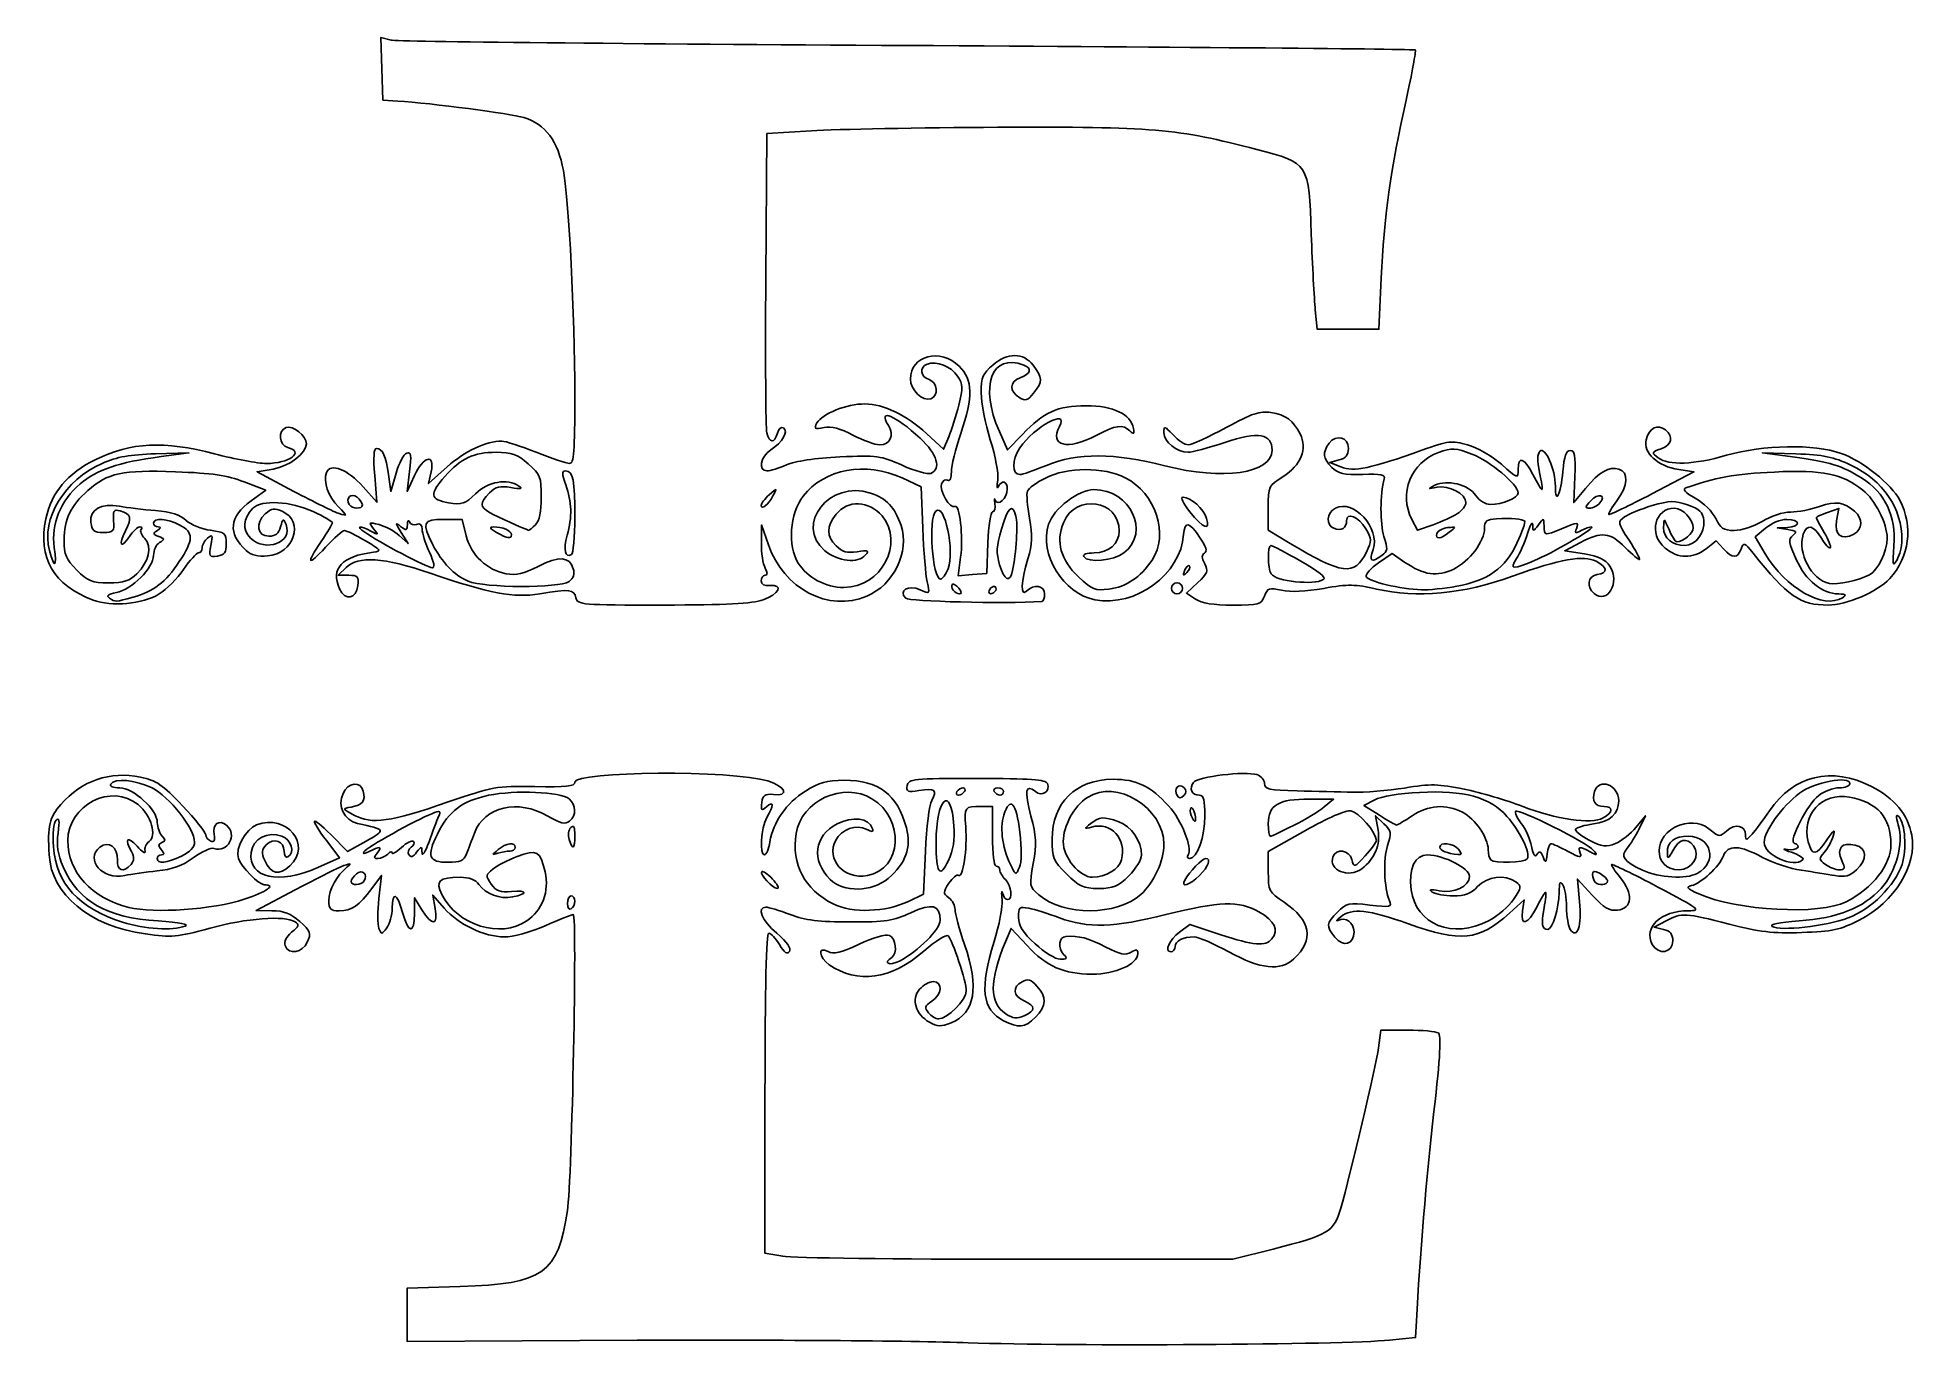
# Model space of a CAD drawing. Header units: centimetres. Extents: x -6.7 to 6.7, y -3.1 to 6.2.
import ezdxf

# ---------------------------------------------------------------- set-up
doc = ezdxf.new("R2010")
doc.units = ezdxf.units.CM
doc.header["$MEASUREMENT"] = 0
doc.layers.add('Layer 1', color=7, linetype='Continuous')

msp = doc.modelspace()

# ---------------------------------------------------------------- linework, layer by layer
at = {"layer": 'Layer 1'}
for points, knots in [([(-6.26502, 2.24622), (-6.54455, 2.35045), (-6.65841, 2.54697), (-6.5992, 2.82305), (-6.5992, 2.82305), (-6.55832, 3.01366), (-6.44891, 3.14382), (-6.24532, 3.24405), (-6.24532, 3.24405), (-5.9972, 3.3662), (-5.75848, 3.37753), (-5.40247, 3.28406), (-5.40247, 3.28406), (-5.25899, 3.24639), (-5.0945, 3.21557), (-5.03693, 3.21557), (-5.03693, 3.21557), (-4.8717, 3.21557), (-4.76088, 3.29718), (-4.88282, 3.32907), (-4.88282, 3.32907), (-4.946, 3.34559), (-4.95484, 3.44803), (-4.89506, 3.47096), (-4.89506, 3.47096), (-4.8485, 3.48883), (-4.75052, 3.41075), (-4.75052, 3.35578), (-4.75052, 3.35578), (-4.75052, 3.28815), (-4.8727, 3.19546), (-4.98739, 3.17609), (-4.98739, 3.17609), (-4.98739, 3.17609), (-5.10046, 3.15699), (-5.10046, 3.15699), (-5.10046, 3.15699), (-5.10046, 3.15699), (-4.8395, 3.01773), (-4.8395, 3.01773), (-4.8395, 3.01773), (-4.69597, 2.94114), (-4.55136, 2.87005), (-4.51816, 2.85976), (-4.51816, 2.85976), (-4.4581, 2.84115), (-4.45813, 2.8414), (-4.5237, 2.90697), (-4.5237, 2.90697), (-4.59635, 2.97962), (-4.63287, 3.08634), (-4.60761, 3.15217), (-4.60761, 3.15217), (-4.58076, 3.22213), (-4.45738, 3.1738), (-4.3481, 3.05052), (-4.3481, 3.05052), (-4.3481, 3.05052), (-4.24995, 2.93979), (-4.24995, 2.93979), (-4.24995, 2.93979), (-4.24995, 2.93979), (-4.26595, 3.1306), (-4.26595, 3.1306), (-4.26595, 3.1306), (-4.2768, 3.26006), (-4.27271, 3.32141), (-4.25321, 3.32141), (-4.25321, 3.32141), (-4.2095, 3.32141), (-4.18458, 3.26735), (-4.16783, 3.1362), (-4.16783, 3.1362), (-4.16783, 3.1362), (-4.15262, 3.01714), (-4.15262, 3.01714), (-4.15262, 3.01714), (-4.15262, 3.01714), (-4.11394, 3.14732), (-4.11394, 3.14732), (-4.11394, 3.14732), (-4.09266, 3.21892), (-4.05866, 3.28304), (-4.03837, 3.2898), (-4.03837, 3.2898), (-4.00857, 3.29973), (-4.00465, 3.27471), (-4.01798, 3.15962), (-4.01798, 3.15962), (-4.01798, 3.15962), (-4.03448, 3.01714), (-4.03448, 3.01714), (-4.03448, 3.01714), (-4.03448, 3.01714), (-3.98369, 3.12959), (-3.98369, 3.12959), (-3.98369, 3.12959), (-3.92076, 3.26892), (-3.83651, 3.28862), (-3.86536, 3.15725), (-3.86536, 3.15725), (-3.86536, 3.15725), (-3.88398, 3.07246), (-3.88398, 3.07246), (-3.88398, 3.07246), (-3.88398, 3.07246), (-3.75109, 3.19194), (-3.75109, 3.19194), (-3.75109, 3.19194), (-3.62868, 3.302), (-3.4747, 3.37432), (-3.3628, 3.37432), (-3.3628, 3.37432), (-3.33781, 3.37432), (-3.22816, 3.3386), (-3.11913, 3.29494), (-3.11913, 3.29494), (-3.0101, 3.25128), (-2.90394, 3.21556), (-2.88321, 3.21556), (-2.88321, 3.21556), (-2.85195, 3.21556), (-2.84563, 3.29794), (-2.84615, 3.69842), (-2.84615, 3.69842), (-2.84692, 4.28894), (-2.88595, 5.05774), (-2.92716, 5.29442), (-2.92716, 5.29442), (-2.96334, 5.50219), (-3.05488, 5.6248), (-3.20805, 5.67068), (-3.20805, 5.67068), (-3.30168, 5.69872), (-3.8628, 5.77251), (-4.10229, 5.78828), (-4.10229, 5.78828), (-4.10229, 5.78828), (-4.20812, 5.79525), (-4.20812, 5.79525), (-4.20812, 5.79525), (-4.20812, 5.79525), (-4.21586, 6.01683), (-4.21586, 6.01683), (-4.21586, 6.01683), (-4.21586, 6.01683), (-4.2236, 6.23841), (-4.2236, 6.23841), (-4.2236, 6.23841), (-4.2236, 6.23841), (-4.14972, 6.22033), (-4.14972, 6.22033), (-4.14972, 6.22033), (-4.10908, 6.21038), (-2.45981, 6.19327), (-0.48467, 6.18231), (-0.48467, 6.18231), (1.49047, 6.17134), (3.11189, 6.15697), (3.11849, 6.15038), (3.11849, 6.15038), (3.12509, 6.14378), (3.09593, 5.98403), (3.0537, 5.79537), (3.0537, 5.79537), (2.94627, 5.31546), (2.89593, 4.95483), (2.87734, 4.53188), (2.87734, 4.53188), (2.87734, 4.53188), (2.86135, 4.16808), (2.86135, 4.16808), (2.86135, 4.16808), (2.86135, 4.16808), (2.64242, 4.16808), (2.64242, 4.16808), (2.64242, 4.16808), (2.64242, 4.16808), (2.42349, 4.16808), (2.42349, 4.16808), (2.42349, 4.16808), (2.42349, 4.16808), (2.40947, 4.30699), (2.40947, 4.30699), (2.40947, 4.30699), (2.40176, 4.38339), (2.38893, 4.62449), (2.38096, 4.84277), (2.38096, 4.84277), (2.36237, 5.35164), (2.36562, 5.3466), (1.99385, 5.44427), (1.99385, 5.44427), (1.43058, 5.59226), (1.2552, 5.6073), (0.15749, 5.60176), (0.15749, 5.60176), (-0.39549, 5.59897), (-0.9908, 5.58779), (-1.16543, 5.57692), (-1.16543, 5.57692), (-1.16543, 5.57692), (-1.48293, 5.55715), (-1.48293, 5.55715), (-1.48293, 5.55715), (-1.48293, 5.55715), (-1.49029, 4.52527), (-1.49029, 4.52527), (-1.49029, 4.52527), (-1.49434, 3.95774), (-1.49114, 3.46661), (-1.48317, 3.43386), (-1.48317, 3.43386), (-1.46496, 3.35902), (-1.42747, 3.35704), (-1.40842, 3.42991), (-1.40842, 3.42991), (-1.40039, 3.46061), (-1.38121, 3.47766), (-1.36557, 3.46799), (-1.36557, 3.46799), (-1.3266, 3.4439), (-1.37085, 3.36671), (-1.45539, 3.31132), (-1.45539, 3.31132), (-1.52903, 3.26307), (-1.54705, 3.16266), (-1.48207, 3.16266), (-1.48207, 3.16266), (-1.45977, 3.16266), (-1.39727, 3.182), (-1.34316, 3.20565), (-1.34316, 3.20565), (-1.28213, 3.23232), (-1.13831, 3.25364), (-0.96427, 3.2618), (-0.96427, 3.2618), (-0.70062, 3.27417), (-0.67402, 3.2706), (-0.52203, 3.20239), (-0.52203, 3.20239), (-0.43308, 3.16247), (-0.34203, 3.13683), (-0.31968, 3.14541), (-0.31968, 3.14541), (-0.24188, 3.17526), (-0.27445, 3.28397), (-0.3943, 3.39444), (-0.3943, 3.39444), (-0.57303, 3.55919), (-0.69784, 3.6098), (-0.62067, 3.48624), (-0.62067, 3.48624), (-0.57709, 3.41645), (-0.60745, 3.34787), (-0.68192, 3.34787), (-0.68192, 3.34787), (-0.71523, 3.34787), (-0.80059, 3.3788), (-0.87159, 3.4166), (-0.87159, 3.4166), (-0.96208, 3.46477), (-1.02354, 3.48076), (-1.07708, 3.47005), (-1.07708, 3.47005), (-1.14521, 3.45642), (-1.15062, 3.46009), (-1.12713, 3.50398), (-1.12713, 3.50398), (-1.0929, 3.56794), (-0.91325, 3.63908), (-0.78783, 3.63834), (-0.78783, 3.63834), (-0.65416, 3.63755), (-0.49176, 3.55953), (-0.34804, 3.42706), (-0.34804, 3.42706), (-0.34804, 3.42706), (-0.22867, 3.31703), (-0.22867, 3.31703), (-0.22867, 3.31703), (-0.22867, 3.31703), (-0.19184, 3.40522), (-0.19184, 3.40522), (-0.19184, 3.40522), (-0.17158, 3.45372), (-0.13924, 3.55495), (-0.11997, 3.63016), (-0.11997, 3.63016), (-0.08889, 3.75147), (-0.08996, 3.77459), (-0.12941, 3.83479), (-0.12941, 3.83479), (-0.17605, 3.90597), (-0.27767, 3.94631), (-0.34513, 3.92042), (-0.34513, 3.92042), (-0.40225, 3.8985), (-0.39409, 3.83062), (-0.33196, 3.8109), (-0.33196, 3.8109), (-0.26957, 3.7911), (-0.26112, 3.69705), (-0.31972, 3.67457), (-0.31972, 3.67457), (-0.37552, 3.65316), (-0.46426, 3.73937), (-0.46426, 3.815), (-0.46426, 3.815), (-0.46426, 3.98104), (-0.24987, 4.03714), (-0.11827, 3.90554), (-0.11827, 3.90554), (-0.01964, 3.80691), (-0.01696, 3.69221), (-0.10708, 3.42725), (-0.10708, 3.42725), (-0.14346, 3.32029), (-0.17323, 3.19844), (-0.17323, 3.15647), (-0.17323, 3.15647), (-0.17323, 3.11198), (-0.18434, 3.08703), (-0.19988, 3.09664), (-0.19988, 3.09664), (-0.21454, 3.1057), (-0.2337, 3.0944), (-0.24248, 3.07154), (-0.24248, 3.07154), (-0.26073, 3.02399), (-0.18235, 2.88933), (-0.14858, 2.9102), (-0.14858, 2.9102), (-0.1142, 2.93145), (-0.08757, 2.69609), (-0.10775, 2.54937), (-0.10775, 2.54937), (-0.10775, 2.54937), (-0.12577, 2.41832), (-0.12577, 2.41832), (-0.12577, 2.41832), (-0.12577, 2.41832), (-0.02383, 2.42669), (-0.02383, 2.42669), (-0.02383, 2.42669), (-0.02383, 2.42669), (0.07811, 2.43506), (0.07811, 2.43506), (0.07811, 2.43506), (0.07811, 2.43506), (0.08579, 2.65334), (0.08579, 2.65334), (0.08579, 2.65334), (0.09002, 2.77339), (0.10513, 2.87162), (0.11937, 2.87162), (0.11937, 2.87162), (0.13361, 2.87162), (0.14082, 2.89841), (0.13539, 2.93115), (0.13539, 2.93115), (0.12996, 2.96389), (0.13073, 2.97517), (0.1371, 2.9562), (0.1371, 2.9562), (0.15379, 2.90651), (0.22364, 2.96899), (0.22364, 3.0336), (0.22364, 3.0336), (0.22364, 3.0898), (0.18319, 3.10026), (0.15944, 3.0502), (0.15944, 3.0502), (0.15081, 3.03201), (0.14915, 3.05395), (0.15574, 3.09897), (0.15574, 3.09897), (0.16249, 3.14498), (0.13943, 3.26994), (0.10308, 3.38441), (0.10308, 3.38441), (0.06752, 3.49639), (0.03843, 3.64603), (0.03843, 3.71694), (0.03843, 3.71694), (0.03843, 3.82843), (0.04944, 3.85514), (0.11984, 3.91437), (0.11984, 3.91437), (0.22692, 4.00448), (0.33546, 4.00402), (0.40693, 3.91315), (0.40693, 3.91315), (0.4749, 3.82674), (0.47549, 3.79379), (0.41051, 3.7146), (0.41051, 3.7146), (0.36878, 3.66375), (0.35034, 3.65758), (0.31129, 3.68143), (0.31129, 3.68143), (0.23599, 3.72742), (0.23742, 3.79414), (0.31432, 3.82338), (0.31432, 3.82338), (0.39149, 3.85272), (0.40234, 3.89017), (0.34054, 3.91389), (0.34054, 3.91389), (0.11038, 4.00221), (0.02385, 3.76633), (0.16738, 3.44186), (0.16738, 3.44186), (0.16738, 3.44186), (0.22483, 3.31198), (0.22483, 3.31198), (0.22483, 3.31198), (0.22483, 3.31198), (0.33072, 3.42218), (0.33072, 3.42218), (0.33072, 3.42218), (0.48452, 3.58224), (0.57735, 3.62373), (0.78394, 3.62478), (0.78394, 3.62478), (0.97474, 3.62574), (1.10061, 3.56542), (1.11918, 3.46412), (1.11918, 3.46412), (1.1266, 3.42363), (1.12177, 3.42036), (1.09404, 3.44708), (1.09404, 3.44708), (1.04402, 3.49528), (0.99239, 3.4882), (0.85303, 3.41401), (0.85303, 3.41401), (0.65218, 3.30709), (0.519, 3.3399), (0.59295, 3.47809), (0.59295, 3.47809), (0.66455, 3.61187), (0.4135, 3.47668), (0.31278, 3.32722), (0.31278, 3.32722), (0.25502, 3.24151), (0.25498, 3.13608), (0.31273, 3.13632), (0.31273, 3.13632), (0.32922, 3.1364), (0.41415, 3.16587), (0.50147, 3.20184), (0.50147, 3.20184), (0.72107, 3.2923), (0.98484, 3.29146), (1.34224, 3.19917), (1.34224, 3.19917), (1.75211, 3.09333), (2.1022, 3.14412), (2.1022, 3.30942), (2.1022, 3.30942), (2.1022, 3.42803), (2.0063, 3.4437), (1.7674, 3.36414), (1.7674, 3.36414), (1.65311, 3.32608), (1.53552, 3.29495), (1.50606, 3.29495), (1.50606, 3.29495), (1.42723, 3.29495), (1.3349, 3.3692), (1.3349, 3.43261), (1.3349, 3.43261), (1.3349, 3.48467), (1.33868, 3.48382), (1.39978, 3.41788), (1.39978, 3.41788), (1.43547, 3.37937), (1.48423, 3.34787), (1.50816, 3.34787), (1.50816, 3.34787), (1.53208, 3.34787), (1.65255, 3.40287), (1.77587, 3.47009), (1.77587, 3.47009), (1.96115, 3.57109), (2.01626, 3.58969), (2.09319, 3.5772), (2.09319, 3.5772), (2.20216, 3.55952), (2.25046, 3.52427), (2.30183, 3.42493), (2.30183, 3.42493), (2.35574, 3.32068), (2.30782, 3.20267), (2.1784, 3.12097), (2.1784, 3.12097), (2.07803, 3.05761), (2.07574, 3.05267), (2.07574, 2.89966), (2.07574, 2.89966), (2.07574, 2.89966), (2.07574, 2.74316), (2.07574, 2.74316), (2.07574, 2.74316), (2.07574, 2.74316), (2.2319, 2.6483), (2.2319, 2.6483), (2.2319, 2.6483), (2.59878, 2.42543), (2.68886, 2.41504), (2.77165, 2.58599), (2.77165, 2.58599), (2.81067, 2.66656), (2.81036, 2.67894), (2.76746, 2.7524), (2.76746, 2.7524), (2.71701, 2.83878), (2.63137, 2.87439), (2.63137, 2.80898), (2.63137, 2.80898), (2.63137, 2.7571), (2.59416, 2.73497), (2.54115, 2.75531), (2.54115, 2.75531), (2.48225, 2.77791), (2.48866, 2.86419), (2.55175, 2.89796), (2.55175, 2.89796), (2.68011, 2.96665), (2.87253, 2.75621), (2.81977, 2.60484), (2.81977, 2.60484), (2.79032, 2.52035), (2.80718, 2.50885), (2.88117, 2.56295), (2.88117, 2.56295), (2.92411, 2.59435), (2.92579, 2.60923), (2.89643, 2.69821), (2.89643, 2.69821), (2.86749, 2.78589), (2.86878, 2.99882), (2.8989, 3.10697), (2.8989, 3.10697), (2.90701, 3.13608), (2.87463, 3.14269), (2.74561, 3.13824), (2.74561, 3.13824), (2.61085, 3.1336), (2.57241, 3.14225), (2.52733, 3.18733), (2.52733, 3.18733), (2.46381, 3.25085), (2.45897, 3.29264), (2.50744, 3.35893), (2.50744, 3.35893), (2.5569, 3.42657), (2.6446, 3.40312), (2.6446, 3.32225), (2.6446, 3.32225), (2.6446, 3.27561), (2.62622, 3.25284), (2.57845, 3.24034), (2.57845, 3.24034), (2.57845, 3.24034), (2.5123, 3.22302), (2.5123, 3.22302), (2.5123, 3.22302), (2.5123, 3.22302), (2.59168, 3.19089), (2.59168, 3.19089), (2.59168, 3.19089), (2.68125, 3.15464), (2.80431, 3.18004), (3.16545, 3.30936), (3.16545, 3.30936), (3.3536, 3.37673), (3.37785, 3.37964), (3.48983, 3.34829), (3.48983, 3.34829), (3.55763, 3.32931), (3.6631, 3.26841), (3.72965, 3.20984), (3.72965, 3.20984), (3.84808, 3.10559), (3.84845, 3.10548), (3.84845, 3.17367), (3.84845, 3.17367), (3.84845, 3.27308), (3.8924, 3.25753), (3.95428, 3.13623), (3.95428, 3.13623), (3.98398, 3.07802), (4.01254, 3.0304), (4.01776, 3.0304), (4.01776, 3.0304), (4.02298, 3.0304), (4.01557, 3.08515), (4.0013, 3.15206), (4.0013, 3.15206), (3.9833, 3.23645), (3.9841, 3.28246), (4.0039, 3.30227), (4.0039, 3.30227), (4.04054, 3.33891), (4.11304, 3.17352), (4.11304, 3.05331), (4.11304, 3.05331), (4.11304, 2.918), (4.15115, 2.99372), (4.16581, 3.15815), (4.16581, 3.15815), (4.1756, 3.26797), (4.18983, 3.30823), (4.21887, 3.30823), (4.21887, 3.30823), (4.25108, 3.30823), (4.25715, 3.27334), (4.25107, 3.12302), (4.25107, 3.12302), (4.25107, 3.12302), (4.24358, 2.93781), (4.24358, 2.93781), (4.24358, 2.93781), (4.24358, 2.93781), (4.3259, 3.03721), (4.3259, 3.03721), (4.3259, 3.03721), (4.42537, 3.15732), (4.4946, 3.19759), (4.56382, 3.17562), (4.56382, 3.17562), (4.63553, 3.15286), (4.62974, 3.05968), (4.5499, 2.95146), (4.5499, 2.95146), (4.51369, 2.90238), (4.48782, 2.85847), (4.4924, 2.85389), (4.4924, 2.85389), (4.49699, 2.8493), (4.63474, 2.91524), (4.79852, 3.0004), (4.79852, 3.0004), (4.79852, 3.0004), (5.09631, 3.15525), (5.09631, 3.15525), (5.09631, 3.15525), (5.09631, 3.15525), (4.98968, 3.1723), (4.98968, 3.1723), (4.98968, 3.1723), (4.83806, 3.19655), (4.73468, 3.29112), (4.75804, 3.3842), (4.75804, 3.3842), (4.77931, 3.46893), (4.83874, 3.49923), (4.89389, 3.45347), (4.89389, 3.45347), (4.95363, 3.40389), (4.94114, 3.34961), (4.86318, 3.31997), (4.86318, 3.31997), (4.79586, 3.29438), (4.79509, 3.29184), (4.84334, 3.25532), (4.84334, 3.25532), (4.91607, 3.20027), (5.09924, 3.20719), (5.32843, 3.27366), (5.32843, 3.27366), (5.58845, 3.34906), (5.94683, 3.35492), (6.14161, 3.28696), (6.14161, 3.28696), (6.28952, 3.23535), (6.50081, 3.0668), (6.55819, 2.95463), (6.55819, 2.95463), (6.65401, 2.76733), (6.62604, 2.55081), (6.48641, 2.39889), (6.48641, 2.39889), (6.40027, 2.30517), (6.18085, 2.21076), (6.04849, 2.21047), (6.04849, 2.21047), (5.85096, 2.21003), (5.76173, 2.27183), (5.51611, 2.57926), (5.51611, 2.57926), (5.45456, 2.6563), (5.44959, 2.65795), (5.43097, 2.60762), (5.43097, 2.60762), (5.4057, 2.5393), (5.37181, 2.54003), (5.30634, 2.6103), (5.30634, 2.6103), (5.30634, 2.6103), (5.25404, 2.66643), (5.25404, 2.66643), (5.25404, 2.66643), (5.25404, 2.66643), (5.18268, 2.6103), (5.18268, 2.6103), (5.18268, 2.6103), (5.08976, 2.53721), (4.98023, 2.53905), (4.89172, 2.61518), (4.89172, 2.61518), (4.77253, 2.7177), (4.81649, 2.89813), (4.96065, 2.89813), (4.96065, 2.89813), (5.01501, 2.89813), (5.09199, 2.81604), (5.09199, 2.75807), (5.09199, 2.75807), (5.09199, 2.72013), (5.01928, 2.66), (4.97339, 2.66), (4.97339, 2.66), (4.96445, 2.66), (4.94033, 2.6987), (4.91977, 2.74599), (4.91977, 2.74599), (4.88243, 2.83189), (4.88239, 2.83191), (4.88136, 2.76015), (4.88136, 2.76015), (4.88027, 2.68469), (4.94163, 2.63354), (5.03323, 2.63354), (5.03323, 2.63354), (5.10883, 2.63354), (5.17666, 2.72309), (5.16673, 2.80979), (5.16673, 2.80979), (5.15975, 2.87074), (5.13811, 2.89181), (5.05186, 2.92163), (5.05186, 2.92163), (4.95921, 2.95367), (4.92699, 2.95297), (4.80051, 2.91618), (4.80051, 2.91618), (4.72072, 2.89297), (4.63226, 2.85703), (4.60393, 2.8363), (4.60393, 2.8363), (4.5537, 2.79955), (4.55448, 2.79547), (4.63568, 2.67065), (4.63568, 2.67065), (4.68146, 2.60027), (4.71515, 2.53891), (4.71055, 2.5343), (4.71055, 2.5343), (4.70594, 2.52969), (4.66011, 2.56799), (4.60869, 2.61941), (4.60869, 2.61941), (4.49992, 2.72818), (4.44327, 2.73447), (4.29058, 2.65471), (4.29058, 2.65471), (4.29058, 2.65471), (4.17919, 2.59653), (4.17919, 2.59653), (4.17919, 2.59653), (4.17919, 2.59653), (4.31889, 2.57319), (4.31889, 2.57319), (4.31889, 2.57319), (4.42176, 2.556), (4.46961, 2.53303), (4.5004, 2.48604), (4.5004, 2.48604), (4.575, 2.37219), (4.4825, 2.21349), (4.3875, 2.29234), (4.3875, 2.29234), (4.33004, 2.34003), (4.34334, 2.41706), (4.4107, 2.42662), (4.4107, 2.42662), (4.48777, 2.43757), (4.48416, 2.47927), (4.40252, 2.52102), (4.40252, 2.52102), (4.3113, 2.56767), (4.15153, 2.5392), (3.80877, 2.41521), (3.80877, 2.41521), (3.45742, 2.28811), (3.13039, 2.25732), (2.84304, 2.32427), (2.84304, 2.32427), (2.69472, 2.35883), (2.64334, 2.35947), (2.46957, 2.32893), (2.46957, 2.32893), (2.3415, 2.30642), (2.23246, 2.30155), (2.17033, 2.31557), (2.17033, 2.31557), (2.08173, 2.33555), (2.07032, 2.33166), (2.04836, 2.2739), (2.04836, 2.2739), (2.02572, 2.21434), (2.01109, 2.21018), (1.82411, 2.21018), (1.82411, 2.21018), (1.68488, 2.21018), (1.60435, 2.22311), (1.55914, 2.25273), (1.55914, 2.25273), (1.55914, 2.25273), (1.4942, 2.29528), (1.4942, 2.29528), (1.4942, 2.29528), (1.4942, 2.29528), (1.57486, 2.37063), (1.57486, 2.37063), (1.57486, 2.37063), (1.645, 2.43615), (1.65151, 2.45347), (1.62477, 2.50342), (1.62477, 2.50342), (1.60211, 2.54576), (1.60184, 2.5657), (1.62376, 2.57924), (1.62376, 2.57924), (1.64414, 2.59184), (1.63459, 2.62551), (1.59342, 2.68628), (1.59342, 2.68628), (1.51427, 2.8031), (1.48167, 2.80986), (1.47473, 2.71088), (1.47473, 2.71088), (1.45497, 2.42922), (1.1348, 2.19382), (0.84533, 2.24813), (0.84533, 2.24813), (0.62066, 2.29028), (0.44678, 2.57321), (0.51622, 2.78363), (0.51622, 2.78363), (0.55306, 2.89524), (0.729, 3.03038), (0.83748, 3.03038), (0.83748, 3.03038), (1.09789, 3.03038), (1.24094, 2.72993), (1.05149, 2.58091), (1.05149, 2.58091), (0.97984, 2.52455), (0.79504, 2.50721), (0.76605, 2.55413), (0.76605, 2.55413), (0.75637, 2.56979), (0.78646, 2.58059), (0.83976, 2.58059), (0.83976, 2.58059), (0.94219, 2.58059), (1.0174, 2.64662), (1.0174, 2.73655), (1.0174, 2.73655), (1.0174, 2.95911), (0.70853, 3.00473), (0.62166, 2.795), (0.62166, 2.795), (0.56604, 2.66073), (0.60234, 2.52981), (0.72782, 2.41206), (0.72782, 2.41206), (0.82679, 2.31919), (0.84694, 2.31102), (0.94471, 2.32413), (0.94471, 2.32413), (1.07067, 2.34102), (1.16497, 2.40439), (1.25126, 2.5301), (1.25126, 2.5301), (1.37309, 2.70761), (1.27643, 3.00459), (1.06107, 3.11446), (1.06107, 3.11446), (0.90815, 3.19247), (0.64857, 3.19155), (0.49351, 3.11244), (0.49351, 3.11244), (0.43098, 3.08054), (0.37368, 3.03844), (0.36618, 3.01889), (0.36618, 3.01889), (0.35868, 2.99934), (0.36533, 2.91285), (0.38095, 2.82669), (0.38095, 2.82669), (0.40375, 2.70095), (0.40153, 2.64423), (0.36971, 2.53931), (0.36971, 2.53931), (0.31979, 2.37475), (0.31573, 2.26519), (0.36124, 2.3107), (0.36124, 2.3107), (0.41238, 2.36184), (0.48824, 2.3492), (0.48824, 2.28953), (0.48824, 2.28953), (0.48824, 2.26043), (0.47931, 2.23608), (0.4684, 2.23543), (0.4684, 2.23543), (0.19552, 2.21911), (-0.47391, 2.23569), (-0.49758, 2.25936), (-0.49758, 2.25936), (-0.55224, 2.31402), (-0.47875, 2.35755), (-0.3957, 2.31971), (-0.3957, 2.31971), (-0.32623, 2.28806), (-0.32585, 2.28847), (-0.34524, 2.37467), (-0.34524, 2.37467), (-0.35598, 2.42244), (-0.36999, 2.59375), (-0.37636, 2.75537), (-0.37636, 2.75537), (-0.37636, 2.75537), (-0.38796, 3.04922), (-0.38796, 3.04922), (-0.38796, 3.04922), (-0.38796, 3.04922), (-0.52334, 3.11255), (-0.52334, 3.11255), (-0.52334, 3.11255), (-0.77924, 3.23226), (-1.0774, 3.17779), (-1.22493, 2.98437), (-1.22493, 2.98437), (-1.32016, 2.85951), (-1.33732, 2.63118), (-1.26064, 2.5091), (-1.26064, 2.5091), (-1.19462, 2.40399), (-1.06612, 2.33523), (-0.93571, 2.33523), (-0.93571, 2.33523), (-0.67145, 2.33523), (-0.50326, 2.65085), (-0.66505, 2.84312), (-0.66505, 2.84312), (-0.75755, 2.95305), (-0.90994, 2.95851), (-0.99151, 2.85481), (-0.99151, 2.85481), (-1.06126, 2.76613), (-1.06096, 2.70101), (-0.99045, 2.6305), (-0.99045, 2.6305), (-0.94712, 2.58717), (-0.91392, 2.57795), (-0.84278, 2.5895), (-0.84278, 2.5895), (-0.76472, 2.60217), (-0.75577, 2.59866), (-0.78285, 2.56602), (-0.78285, 2.56602), (-0.83426, 2.50408), (-0.97941, 2.51927), (-1.07077, 2.59614), (-1.07077, 2.59614), (-1.29064, 2.78115), (-1.03739, 3.10135), (-0.74699, 3.00552), (-0.74699, 3.00552), (-0.63484, 2.96851), (-0.57542, 2.90527), (-0.53077, 2.77537), (-0.53077, 2.77537), (-0.46747, 2.59123), (-0.58205, 2.35479), (-0.77429, 2.27288), (-0.77429, 2.27288), (-1.04378, 2.15805), (-1.36442, 2.32606), (-1.47239, 2.63866), (-1.47239, 2.63866), (-1.47239, 2.63866), (-1.52086, 2.77899), (-1.52086, 2.77899), (-1.52086, 2.77899), (-1.52086, 2.77899), (-1.52172, 2.65157), (-1.52172, 2.65157), (-1.52172, 2.65157), (-1.5222, 2.58149), (-1.51026, 2.50112), (-1.49519, 2.47298), (-1.49519, 2.47298), (-1.47631, 2.4377), (-1.47631, 2.4218), (-1.49519, 2.4218), (-1.49519, 2.4218), (-1.51025, 2.4218), (-1.52258, 2.40408), (-1.52258, 2.38242), (-1.52258, 2.38242), (-1.52258, 2.35736), (-1.50094, 2.34534), (-1.46305, 2.34935), (-1.46305, 2.34935), (-1.36262, 2.35998), (-1.39575, 2.28729), (-1.50935, 2.24776), (-1.50935, 2.24776), (-1.58766, 2.22051), (-1.77238, 2.21083), (-2.21959, 2.21053), (-2.21959, 2.21053), (-2.80191, 2.21015), (-2.8245, 2.21206), (-2.83783, 2.26305), (-2.83783, 2.26305), (-2.85357, 2.32322), (-2.87699, 2.32567), (-3.09521, 2.28993), (-3.09521, 2.28993), (-3.27989, 2.25969), (-3.44853, 2.29158), (-3.87303, 2.43701), (-3.87303, 2.43701), (-4.19938, 2.54882), (-4.38459, 2.56134), (-4.46865, 2.47728), (-4.46865, 2.47728), (-4.46865, 2.47728), (-4.52413, 2.4218), (-4.52413, 2.4218), (-4.52413, 2.4218), (-4.52413, 2.4218), (-4.45035, 2.4218), (-4.45035, 2.4218), (-4.45035, 2.4218), (-4.38552, 2.4218), (-4.37758, 2.413), (-4.38494, 2.34927), (-4.38494, 2.34927), (-4.39611, 2.25253), (-4.47562, 2.23796), (-4.51544, 2.32536), (-4.51544, 2.32536), (-4.5809, 2.46903), (-4.49819, 2.5583), (-4.27425, 2.58569), (-4.27425, 2.58569), (-4.21384, 2.59308), (-4.21885, 2.60009), (-4.33188, 2.66654), (-4.33188, 2.66654), (-4.39996, 2.70656), (-4.4669, 2.7393), (-4.48065, 2.7393), (-4.48065, 2.7393), (-4.4944, 2.7393), (-4.55478, 2.68599), (-4.61484, 2.62083), (-4.61484, 2.62083), (-4.74324, 2.48153), (-4.75596, 2.49903), (-4.64515, 2.66256), (-4.64515, 2.66256), (-4.60176, 2.7266), (-4.56604, 2.78588), (-4.56577, 2.79431), (-4.56577, 2.79431), (-4.56551, 2.80274), (-4.62683, 2.83846), (-4.70205, 2.87369), (-4.70205, 2.87369), (-4.86069, 2.94799), (-5.07139, 2.95998), (-5.13036, 2.89806), (-5.13036, 2.89806), (-5.2008, 2.82409), (-5.20699, 2.74601), (-5.14717, 2.68619), (-5.14717, 2.68619), (-5.04222, 2.58124), (-4.84271, 2.65719), (-4.89545, 2.78202), (-4.89545, 2.78202), (-4.91456, 2.82726), (-4.91816, 2.82575), (-4.93393, 2.76577), (-4.93393, 2.76577), (-4.94652, 2.7179), (-4.96927, 2.69962), (-5.01628, 2.69962), (-5.01628, 2.69962), (-5.10123, 2.69962), (-5.11641, 2.79062), (-5.0426, 2.85741), (-5.0426, 2.85741), (-4.9979, 2.89787), (-4.97698, 2.90124), (-4.9231, 2.87669), (-4.9231, 2.87669), (-4.76292, 2.80371), (-4.83768, 2.57492), (-5.02692, 2.55896), (-5.02692, 2.55896), (-5.09452, 2.55326), (-5.14291, 2.5658), (-5.17888, 2.59835), (-5.17888, 2.59835), (-5.31116, 2.71806), (-5.29896, 2.83812), (-5.14303, 2.95107), (-5.14303, 2.95107), (-5.14303, 2.95107), (-5.03976, 3.02588), (-5.03976, 3.02588), (-5.03976, 3.02588), (-5.03976, 3.02588), (-5.19278, 3.08513), (-5.19278, 3.08513), (-5.19278, 3.08513), (-5.31277, 3.13159), (-5.41797, 3.147), (-5.68017, 3.15654), (-5.68017, 3.15654), (-6.05767, 3.17028), (-6.15974, 3.14846), (-6.30193, 3.02362), (-6.30193, 3.02362), (-6.42426, 2.91621), (-6.47029, 2.82004), (-6.47029, 2.67183), (-6.47029, 2.67183), (-6.47029, 2.5672), (-6.45684, 2.53536), (-6.38033, 2.45885), (-6.38033, 2.45885), (-6.30134, 2.37986), (-6.27378, 2.36889), (-6.15423, 2.36889), (-6.15423, 2.36889), (-6.04559, 2.36889), (-6.00519, 2.38179), (-5.95422, 2.43276), (-5.95422, 2.43276), (-5.86702, 2.51996), (-5.84402, 2.62296), (-5.89835, 2.68299), (-5.89835, 2.68299), (-5.92193, 2.70905), (-5.93327, 2.73834), (-5.92353, 2.74807), (-5.92353, 2.74807), (-5.9138, 2.7578), (-5.91835, 2.76577), (-5.93366, 2.76577), (-5.93366, 2.76577), (-5.94896, 2.76577), (-5.98167, 2.73497), (-6.00633, 2.69733), (-6.00633, 2.69733), (-6.06694, 2.60482), (-6.08785, 2.63464), (-6.03459, 2.73763), (-6.03459, 2.73763), (-5.98696, 2.82974), (-5.99477, 2.85871), (-6.07275, 2.8791), (-6.07275, 2.8791), (-6.11845, 2.89105), (-6.12495, 2.88137), (-6.11946, 2.80953), (-6.11946, 2.80953), (-6.11362, 2.73303), (-6.1197, 2.72608), (-6.19246, 2.72608), (-6.19246, 2.72608), (-6.25889, 2.72608), (-6.27317, 2.73765), (-6.28004, 2.79706), (-6.28004, 2.79706), (-6.29074, 2.88965), (-6.20881, 2.93607), (-6.077, 2.91211), (-6.077, 2.91211), (-6.02409, 2.90249), (-5.90936, 2.8884), (-5.82204, 2.8808), (-5.82204, 2.8808), (-5.71137, 2.87117), (-5.64518, 2.85018), (-5.60348, 2.8115), (-5.60348, 2.8115), (-5.57059, 2.78099), (-5.49319, 2.74928), (-5.4315, 2.74105), (-5.4315, 2.74105), (-5.32783, 2.72721), (-5.31933, 2.72006), (-5.31933, 2.6467), (-5.31933, 2.6467), (-5.31933, 2.58312), (-5.33192, 2.56554), (-5.38264, 2.55838), (-5.38264, 2.55838), (-5.44091, 2.55014), (-5.44459, 2.55619), (-5.42896, 2.63437), (-5.42896, 2.63437), (-5.41427, 2.7078), (-5.41735, 2.71484), (-5.45164, 2.68638), (-5.45164, 2.68638), (-5.47346, 2.66827), (-5.49131, 2.63705), (-5.49131, 2.61701), (-5.49131, 2.61701), (-5.49131, 2.59696), (-5.50264, 2.58056), (-5.5165, 2.58056), (-5.5165, 2.58056), (-5.53035, 2.58056), (-5.57781, 2.52806), (-5.62196, 2.46389), (-5.62196, 2.46389), (-5.66611, 2.39972), (-5.74386, 2.32149), (-5.79473, 2.29005), (-5.79473, 2.29005), (-5.91184, 2.21767), (-6.1331, 2.19705), (-6.26498, 2.24622), (-6.26498, 2.24622), (-6.26498, 2.24622), (-6.26502, 2.24622), (-6.26502, 2.24622)], [0, 0, 0, 0, 0.00318471, 0.00318471, 0.00318471, 0.00318471, 0.00636943, 0.00636943, 0.00636943, 0.00636943, 0.00955414, 0.00955414, 0.00955414, 0.00955414, 0.01273885, 0.01273885, 0.01273885, 0.01273885, 0.01592357, 0.01592357, 0.01592357, 0.01592357, 0.01910828, 0.01910828, 0.01910828, 0.01910828, 0.02229299, 0.02229299, 0.02229299, 0.02229299, 0.02547771, 0.02547771, 0.02547771, 0.02547771, 0.02866242, 0.02866242, 0.02866242, 0.02866242, 0.03184713, 0.03184713, 0.03184713, 0.03184713, 0.03503185, 0.03503185, 0.03503185, 0.03503185, 0.03821656, 0.03821656, 0.03821656, 0.03821656, 0.04140127, 0.04140127, 0.04140127, 0.04140127, 0.04458599, 0.04458599, 0.04458599, 0.04458599, 0.0477707, 0.0477707, 0.0477707, 0.0477707, 0.05095541, 0.05095541, 0.05095541, 0.05095541, 0.05414013, 0.05414013, 0.05414013, 0.05414013, 0.05732484, 0.05732484, 0.05732484, 0.05732484, 0.06050955, 0.06050955, 0.06050955, 0.06050955, 0.06369427, 0.06369427, 0.06369427, 0.06369427, 0.06687898, 0.06687898, 0.06687898, 0.06687898, 0.07006369, 0.07006369, 0.07006369, 0.07006369, 0.07324841, 0.07324841, 0.07324841, 0.07324841, 0.07643312, 0.07643312, 0.07643312, 0.07643312, 0.07961783, 0.07961783, 0.07961783, 0.07961783, 0.08280255, 0.08280255, 0.08280255, 0.08280255, 0.08598726, 0.08598726, 0.08598726, 0.08598726, 0.08917197, 0.08917197, 0.08917197, 0.08917197, 0.09235669, 0.09235669, 0.09235669, 0.09235669, 0.0955414, 0.0955414, 0.0955414, 0.0955414, 0.09872611, 0.09872611, 0.09872611, 0.09872611, 0.10191083, 0.10191083, 0.10191083, 0.10191083, 0.10509554, 0.10509554, 0.10509554, 0.10509554, 0.10828025, 0.10828025, 0.10828025, 0.10828025, 0.11146497, 0.11146497, 0.11146497, 0.11146497, 0.11464968, 0.11464968, 0.11464968, 0.11464968, 0.11783439, 0.11783439, 0.11783439, 0.11783439, 0.12101911, 0.12101911, 0.12101911, 0.12101911, 0.12420382, 0.12420382, 0.12420382, 0.12420382, 0.12738854, 0.12738854, 0.12738854, 0.12738854, 0.13057325, 0.13057325, 0.13057325, 0.13057325, 0.13375796, 0.13375796, 0.13375796, 0.13375796, 0.13694268, 0.13694268, 0.13694268, 0.13694268, 0.14012739, 0.14012739, 0.14012739, 0.14012739, 0.1433121, 0.1433121, 0.1433121, 0.1433121, 0.14649682, 0.14649682, 0.14649682, 0.14649682, 0.14968153, 0.14968153, 0.14968153, 0.14968153, 0.15286624, 0.15286624, 0.15286624, 0.15286624, 0.15605096, 0.15605096, 0.15605096, 0.15605096, 0.15923567, 0.15923567, 0.15923567, 0.15923567, 0.16242038, 0.16242038, 0.16242038, 0.16242038, 0.1656051, 0.1656051, 0.1656051, 0.1656051, 0.16878981, 0.16878981, 0.16878981, 0.16878981, 0.17197452, 0.17197452, 0.17197452, 0.17197452, 0.17515924, 0.17515924, 0.17515924, 0.17515924, 0.17834395, 0.17834395, 0.17834395, 0.17834395, 0.18152866, 0.18152866, 0.18152866, 0.18152866, 0.18471338, 0.18471338, 0.18471338, 0.18471338, 0.18789809, 0.18789809, 0.18789809, 0.18789809, 0.1910828, 0.1910828, 0.1910828, 0.1910828, 0.19426752, 0.19426752, 0.19426752, 0.19426752, 0.19745223, 0.19745223, 0.19745223, 0.19745223, 0.20063694, 0.20063694, 0.20063694, 0.20063694, 0.20382166, 0.20382166, 0.20382166, 0.20382166, 0.20700637, 0.20700637, 0.20700637, 0.20700637, 0.21019108, 0.21019108, 0.21019108, 0.21019108, 0.2133758, 0.2133758, 0.2133758, 0.2133758, 0.21656051, 0.21656051, 0.21656051, 0.21656051, 0.21974522, 0.21974522, 0.21974522, 0.21974522, 0.22292994, 0.22292994, 0.22292994, 0.22292994, 0.22611465, 0.22611465, 0.22611465, 0.22611465, 0.22929936, 0.22929936, 0.22929936, 0.22929936, 0.23248408, 0.23248408, 0.23248408, 0.23248408, 0.23566879, 0.23566879, 0.23566879, 0.23566879, 0.2388535, 0.2388535, 0.2388535, 0.2388535, 0.24203822, 0.24203822, 0.24203822, 0.24203822, 0.24522293, 0.24522293, 0.24522293, 0.24522293, 0.24840764, 0.24840764, 0.24840764, 0.24840764, 0.25159236, 0.25159236, 0.25159236, 0.25159236, 0.25477707, 0.25477707, 0.25477707, 0.25477707, 0.25796178, 0.25796178, 0.25796178, 0.25796178, 0.2611465, 0.2611465, 0.2611465, 0.2611465, 0.26433121, 0.26433121, 0.26433121, 0.26433121, 0.26751592, 0.26751592, 0.26751592, 0.26751592, 0.27070064, 0.27070064, 0.27070064, 0.27070064, 0.27388535, 0.27388535, 0.27388535, 0.27388535, 0.27707006, 0.27707006, 0.27707006, 0.27707006, 0.28025478, 0.28025478, 0.28025478, 0.28025478, 0.28343949, 0.28343949, 0.28343949, 0.28343949, 0.2866242, 0.2866242, 0.2866242, 0.2866242, 0.28980892, 0.28980892, 0.28980892, 0.28980892, 0.29299363, 0.29299363, 0.29299363, 0.29299363, 0.29617834, 0.29617834, 0.29617834, 0.29617834, 0.29936306, 0.29936306, 0.29936306, 0.29936306, 0.30254777, 0.30254777, 0.30254777, 0.30254777, 0.30573248, 0.30573248, 0.30573248, 0.30573248, 0.3089172, 0.3089172, 0.3089172, 0.3089172, 0.31210191, 0.31210191, 0.31210191, 0.31210191, 0.31528662, 0.31528662, 0.31528662, 0.31528662, 0.31847134, 0.31847134, 0.31847134, 0.31847134, 0.32165605, 0.32165605, 0.32165605, 0.32165605, 0.32484076, 0.32484076, 0.32484076, 0.32484076, 0.32802548, 0.32802548, 0.32802548, 0.32802548, 0.33121019, 0.33121019, 0.33121019, 0.33121019, 0.3343949, 0.3343949, 0.3343949, 0.3343949, 0.33757962, 0.33757962, 0.33757962, 0.33757962, 0.34076433, 0.34076433, 0.34076433, 0.34076433, 0.34394904, 0.34394904, 0.34394904, 0.34394904, 0.34713376, 0.34713376, 0.34713376, 0.34713376, 0.35031847, 0.35031847, 0.35031847, 0.35031847, 0.35350318, 0.35350318, 0.35350318, 0.35350318, 0.3566879, 0.3566879, 0.3566879, 0.3566879, 0.35987261, 0.35987261, 0.35987261, 0.35987261, 0.36305732, 0.36305732, 0.36305732, 0.36305732, 0.36624204, 0.36624204, 0.36624204, 0.36624204, 0.36942675, 0.36942675, 0.36942675, 0.36942675, 0.37261146, 0.37261146, 0.37261146, 0.37261146, 0.37579618, 0.37579618, 0.37579618, 0.37579618, 0.37898089, 0.37898089, 0.37898089, 0.37898089, 0.38216561, 0.38216561, 0.38216561, 0.38216561, 0.38535032, 0.38535032, 0.38535032, 0.38535032, 0.38853503, 0.38853503, 0.38853503, 0.38853503, 0.39171975, 0.39171975, 0.39171975, 0.39171975, 0.39490446, 0.39490446, 0.39490446, 0.39490446, 0.39808917, 0.39808917, 0.39808917, 0.39808917, 0.40127389, 0.40127389, 0.40127389, 0.40127389, 0.4044586, 0.4044586, 0.4044586, 0.4044586, 0.40764331, 0.40764331, 0.40764331, 0.40764331, 0.41082803, 0.41082803, 0.41082803, 0.41082803, 0.41401274, 0.41401274, 0.41401274, 0.41401274, 0.41719745, 0.41719745, 0.41719745, 0.41719745, 0.42038217, 0.42038217, 0.42038217, 0.42038217, 0.42356688, 0.42356688, 0.42356688, 0.42356688, 0.42675159, 0.42675159, 0.42675159, 0.42675159, 0.42993631, 0.42993631, 0.42993631, 0.42993631, 0.43312102, 0.43312102, 0.43312102, 0.43312102, 0.43630573, 0.43630573, 0.43630573, 0.43630573, 0.43949045, 0.43949045, 0.43949045, 0.43949045, 0.44267516, 0.44267516, 0.44267516, 0.44267516, 0.44585987, 0.44585987, 0.44585987, 0.44585987, 0.44904459, 0.44904459, 0.44904459, 0.44904459, 0.4522293, 0.4522293, 0.4522293, 0.4522293, 0.45541401, 0.45541401, 0.45541401, 0.45541401, 0.45859873, 0.45859873, 0.45859873, 0.45859873, 0.46178344, 0.46178344, 0.46178344, 0.46178344, 0.46496815, 0.46496815, 0.46496815, 0.46496815, 0.46815287, 0.46815287, 0.46815287, 0.46815287, 0.47133758, 0.47133758, 0.47133758, 0.47133758, 0.47452229, 0.47452229, 0.47452229, 0.47452229, 0.47770701, 0.47770701, 0.47770701, 0.47770701, 0.48089172, 0.48089172, 0.48089172, 0.48089172, 0.48407643, 0.48407643, 0.48407643, 0.48407643, 0.48726115, 0.48726115, 0.48726115, 0.48726115, 0.49044586, 0.49044586, 0.49044586, 0.49044586, 0.49363057, 0.49363057, 0.49363057, 0.49363057, 0.49681529, 0.49681529, 0.49681529, 0.49681529, 0.5, 0.5, 0.5, 0.5, 0.50318471, 0.50318471, 0.50318471, 0.50318471, 0.50636943, 0.50636943, 0.50636943, 0.50636943, 0.50955414, 0.50955414, 0.50955414, 0.50955414, 0.51273885, 0.51273885, 0.51273885, 0.51273885, 0.51592357, 0.51592357, 0.51592357, 0.51592357, 0.51910828, 0.51910828, 0.51910828, 0.51910828, 0.52229299, 0.52229299, 0.52229299, 0.52229299, 0.52547771, 0.52547771, 0.52547771, 0.52547771, 0.52866242, 0.52866242, 0.52866242, 0.52866242, 0.53184713, 0.53184713, 0.53184713, 0.53184713, 0.53503185, 0.53503185, 0.53503185, 0.53503185, 0.53821656, 0.53821656, 0.53821656, 0.53821656, 0.54140127, 0.54140127, 0.54140127, 0.54140127, 0.54458599, 0.54458599, 0.54458599, 0.54458599, 0.5477707, 0.5477707, 0.5477707, 0.5477707, 0.55095541, 0.55095541, 0.55095541, 0.55095541, 0.55414013, 0.55414013, 0.55414013, 0.55414013, 0.55732484, 0.55732484, 0.55732484, 0.55732484, 0.56050955, 0.56050955, 0.56050955, 0.56050955, 0.56369427, 0.56369427, 0.56369427, 0.56369427, 0.56687898, 0.56687898, 0.56687898, 0.56687898, 0.57006369, 0.57006369, 0.57006369, 0.57006369, 0.57324841, 0.57324841, 0.57324841, 0.57324841, 0.57643312, 0.57643312, 0.57643312, 0.57643312, 0.57961783, 0.57961783, 0.57961783, 0.57961783, 0.58280255, 0.58280255, 0.58280255, 0.58280255, 0.58598726, 0.58598726, 0.58598726, 0.58598726, 0.58917197, 0.58917197, 0.58917197, 0.58917197, 0.59235669, 0.59235669, 0.59235669, 0.59235669, 0.5955414, 0.5955414, 0.5955414, 0.5955414, 0.59872611, 0.59872611, 0.59872611, 0.59872611, 0.60191083, 0.60191083, 0.60191083, 0.60191083, 0.60509554, 0.60509554, 0.60509554, 0.60509554, 0.60828025, 0.60828025, 0.60828025, 0.60828025, 0.61146497, 0.61146497, 0.61146497, 0.61146497, 0.61464968, 0.61464968, 0.61464968, 0.61464968, 0.61783439, 0.61783439, 0.61783439, 0.61783439, 0.62101911, 0.62101911, 0.62101911, 0.62101911, 0.62420382, 0.62420382, 0.62420382, 0.62420382, 0.62738854, 0.62738854, 0.62738854, 0.62738854, 0.63057325, 0.63057325, 0.63057325, 0.63057325, 0.63375796, 0.63375796, 0.63375796, 0.63375796, 0.63694268, 0.63694268, 0.63694268, 0.63694268, 0.64012739, 0.64012739, 0.64012739, 0.64012739, 0.6433121, 0.6433121, 0.6433121, 0.6433121, 0.64649682, 0.64649682, 0.64649682, 0.64649682, 0.64968153, 0.64968153, 0.64968153, 0.64968153, 0.65286624, 0.65286624, 0.65286624, 0.65286624, 0.65605096, 0.65605096, 0.65605096, 0.65605096, 0.65923567, 0.65923567, 0.65923567, 0.65923567, 0.66242038, 0.66242038, 0.66242038, 0.66242038, 0.6656051, 0.6656051, 0.6656051, 0.6656051, 0.66878981, 0.66878981, 0.66878981, 0.66878981, 0.67197452, 0.67197452, 0.67197452, 0.67197452, 0.67515924, 0.67515924, 0.67515924, 0.67515924, 0.67834395, 0.67834395, 0.67834395, 0.67834395, 0.68152866, 0.68152866, 0.68152866, 0.68152866, 0.68471338, 0.68471338, 0.68471338, 0.68471338, 0.68789809, 0.68789809, 0.68789809, 0.68789809, 0.6910828, 0.6910828, 0.6910828, 0.6910828, 0.69426752, 0.69426752, 0.69426752, 0.69426752, 0.69745223, 0.69745223, 0.69745223, 0.69745223, 0.70063694, 0.70063694, 0.70063694, 0.70063694, 0.70382166, 0.70382166, 0.70382166, 0.70382166, 0.70700637, 0.70700637, 0.70700637, 0.70700637, 0.71019108, 0.71019108, 0.71019108, 0.71019108, 0.7133758, 0.7133758, 0.7133758, 0.7133758, 0.71656051, 0.71656051, 0.71656051, 0.71656051, 0.71974522, 0.71974522, 0.71974522, 0.71974522, 0.72292994, 0.72292994, 0.72292994, 0.72292994, 0.72611465, 0.72611465, 0.72611465, 0.72611465, 0.72929936, 0.72929936, 0.72929936, 0.72929936, 0.73248408, 0.73248408, 0.73248408, 0.73248408, 0.73566879, 0.73566879, 0.73566879, 0.73566879, 0.7388535, 0.7388535, 0.7388535, 0.7388535, 0.74203822, 0.74203822, 0.74203822, 0.74203822, 0.74522293, 0.74522293, 0.74522293, 0.74522293, 0.74840764, 0.74840764, 0.74840764, 0.74840764, 0.75159236, 0.75159236, 0.75159236, 0.75159236, 0.75477707, 0.75477707, 0.75477707, 0.75477707, 0.75796178, 0.75796178, 0.75796178, 0.75796178, 0.7611465, 0.7611465, 0.7611465, 0.7611465, 0.76433121, 0.76433121, 0.76433121, 0.76433121, 0.76751592, 0.76751592, 0.76751592, 0.76751592, 0.77070064, 0.77070064, 0.77070064, 0.77070064, 0.77388535, 0.77388535, 0.77388535, 0.77388535, 0.77707006, 0.77707006, 0.77707006, 0.77707006, 0.78025478, 0.78025478, 0.78025478, 0.78025478, 0.78343949, 0.78343949, 0.78343949, 0.78343949, 0.7866242, 0.7866242, 0.7866242, 0.7866242, 0.78980892, 0.78980892, 0.78980892, 0.78980892, 0.79299363, 0.79299363, 0.79299363, 0.79299363, 0.79617834, 0.79617834, 0.79617834, 0.79617834, 0.79936306, 0.79936306, 0.79936306, 0.79936306, 0.80254777, 0.80254777, 0.80254777, 0.80254777, 0.80573248, 0.80573248, 0.80573248, 0.80573248, 0.8089172, 0.8089172, 0.8089172, 0.8089172, 0.81210191, 0.81210191, 0.81210191, 0.81210191, 0.81528662, 0.81528662, 0.81528662, 0.81528662, 0.81847134, 0.81847134, 0.81847134, 0.81847134, 0.82165605, 0.82165605, 0.82165605, 0.82165605, 0.82484076, 0.82484076, 0.82484076, 0.82484076, 0.82802548, 0.82802548, 0.82802548, 0.82802548, 0.83121019, 0.83121019, 0.83121019, 0.83121019, 0.8343949, 0.8343949, 0.8343949, 0.8343949, 0.83757962, 0.83757962, 0.83757962, 0.83757962, 0.84076433, 0.84076433, 0.84076433, 0.84076433, 0.84394904, 0.84394904, 0.84394904, 0.84394904, 0.84713376, 0.84713376, 0.84713376, 0.84713376, 0.85031847, 0.85031847, 0.85031847, 0.85031847, 0.85350318, 0.85350318, 0.85350318, 0.85350318, 0.8566879, 0.8566879, 0.8566879, 0.8566879, 0.85987261, 0.85987261, 0.85987261, 0.85987261, 0.86305732, 0.86305732, 0.86305732, 0.86305732, 0.86624204, 0.86624204, 0.86624204, 0.86624204, 0.86942675, 0.86942675, 0.86942675, 0.86942675, 0.87261146, 0.87261146, 0.87261146, 0.87261146, 0.87579618, 0.87579618, 0.87579618, 0.87579618, 0.87898089, 0.87898089, 0.87898089, 0.87898089, 0.88216561, 0.88216561, 0.88216561, 0.88216561, 0.88535032, 0.88535032, 0.88535032, 0.88535032, 0.88853503, 0.88853503, 0.88853503, 0.88853503, 0.89171975, 0.89171975, 0.89171975, 0.89171975, 0.89490446, 0.89490446, 0.89490446, 0.89490446, 0.89808917, 0.89808917, 0.89808917, 0.89808917, 0.90127389, 0.90127389, 0.90127389, 0.90127389, 0.9044586, 0.9044586, 0.9044586, 0.9044586, 0.90764331, 0.90764331, 0.90764331, 0.90764331, 0.91082803, 0.91082803, 0.91082803, 0.91082803, 0.91401274, 0.91401274, 0.91401274, 0.91401274, 0.91719745, 0.91719745, 0.91719745, 0.91719745, 0.92038217, 0.92038217, 0.92038217, 0.92038217, 0.92356688, 0.92356688, 0.92356688, 0.92356688, 0.92675159, 0.92675159, 0.92675159, 0.92675159, 0.92993631, 0.92993631, 0.92993631, 0.92993631, 0.93312102, 0.93312102, 0.93312102, 0.93312102, 0.93630573, 0.93630573, 0.93630573, 0.93630573, 0.93949045, 0.93949045, 0.93949045, 0.93949045, 0.94267516, 0.94267516, 0.94267516, 0.94267516, 0.94585987, 0.94585987, 0.94585987, 0.94585987, 0.94904459, 0.94904459, 0.94904459, 0.94904459, 0.9522293, 0.9522293, 0.9522293, 0.9522293, 0.95541401, 0.95541401, 0.95541401, 0.95541401, 0.95859873, 0.95859873, 0.95859873, 0.95859873, 0.96178344, 0.96178344, 0.96178344, 0.96178344, 0.96496815, 0.96496815, 0.96496815, 0.96496815, 0.96815287, 0.96815287, 0.96815287, 0.96815287, 0.97133758, 0.97133758, 0.97133758, 0.97133758, 0.97452229, 0.97452229, 0.97452229, 0.97452229, 0.97770701, 0.97770701, 0.97770701, 0.97770701, 0.98089172, 0.98089172, 0.98089172, 0.98089172, 0.98407643, 0.98407643, 0.98407643, 0.98407643, 0.98726115, 0.98726115, 0.98726115, 0.98726115, 0.99044586, 0.99044586, 0.99044586, 0.99044586, 0.99363057, 0.99363057, 0.99363057, 0.99363057, 1, 1, 1, 1]), ([(-6.54056, 2.62025), (-6.5632, 2.78545), (-6.49512, 2.95209), (-6.35649, 3.07074), (-6.35649, 3.07074), (-6.23681, 3.17318), (-6.08972, 3.22273), (-5.78239, 3.26411), (-5.78239, 3.26411), (-5.78239, 3.26411), (-5.58395, 3.29083), (-5.58395, 3.29083), (-5.58395, 3.29083), (-5.58395, 3.29083), (-5.82208, 3.28422), (-5.82208, 3.28422), (-5.82208, 3.28422), (-6.00231, 3.27922), (-6.09422, 3.26274), (-6.20011, 3.21644), (-6.20011, 3.21644), (-6.46628, 3.10006), (-6.6354, 2.82064), (-6.57408, 2.59855), (-6.57408, 2.59855), (-6.53733, 2.46546), (-6.52081, 2.47616), (-6.54056, 2.62024), (-6.54056, 2.62024), (-6.54056, 2.62024), (-6.54056, 2.62025), (-6.54056, 2.62025)], [0, 0, 0, 0, 0.11111111, 0.11111111, 0.11111111, 0.11111111, 0.22222222, 0.22222222, 0.22222222, 0.22222222, 0.33333333, 0.33333333, 0.33333333, 0.33333333, 0.44444444, 0.44444444, 0.44444444, 0.44444444, 0.55555556, 0.55555556, 0.55555556, 0.55555556, 0.66666667, 0.66666667, 0.66666667, 0.66666667, 0.77777778, 0.77777778, 0.77777778, 0.77777778, 1, 1, 1, 1]), ([(-3.12522, 2.78089), (-3.09694, 2.80917), (-3.08364, 2.87176), (-3.08364, 2.97659), (-3.08364, 2.97659), (-3.08364, 3.11989), (-3.09021, 3.13647), (-3.17716, 3.21283), (-3.17716, 3.21283), (-3.25518, 3.28133), (-3.29269, 3.29495), (-3.40337, 3.29495), (-3.40337, 3.29495), (-3.56203, 3.29495), (-3.65576, 3.2508), (-3.76762, 3.1234), (-3.76762, 3.1234), (-3.87908, 2.99646), (-3.87411, 2.95956), (-3.74257, 2.93734), (-3.74257, 2.93734), (-3.64509, 2.92087), (-3.62572, 2.92727), (-3.54949, 3.00116), (-3.54949, 3.00116), (-3.46067, 3.08725), (-3.32443, 3.11133), (-3.24238, 3.05544), (-3.24238, 3.05544), (-3.21362, 3.03585), (-3.22933, 3.033), (-3.29943, 3.0451), (-3.29943, 3.0451), (-3.37659, 3.05841), (-3.40738, 3.05058), (-3.45157, 3.00639), (-3.45157, 3.00639), (-3.52213, 2.93583), (-3.52131, 2.90811), (-3.44743, 2.86603), (-3.44743, 2.86603), (-3.40248, 2.84043), (-3.20842, 2.75235), (-3.17151, 2.7408), (-3.17151, 2.7408), (-3.16891, 2.73999), (-3.14808, 2.75803), (-3.12521, 2.7809), (-3.12521, 2.7809), (-3.12521, 2.7809), (-3.12522, 2.78089), (-3.12522, 2.78089)], [0, 0, 0, 0, 0.07142857, 0.07142857, 0.07142857, 0.07142857, 0.14285714, 0.14285714, 0.14285714, 0.14285714, 0.21428571, 0.21428571, 0.21428571, 0.21428571, 0.28571429, 0.28571429, 0.28571429, 0.28571429, 0.35714286, 0.35714286, 0.35714286, 0.35714286, 0.42857143, 0.42857143, 0.42857143, 0.42857143, 0.5, 0.5, 0.5, 0.5, 0.57142857, 0.57142857, 0.57142857, 0.57142857, 0.64285714, 0.64285714, 0.64285714, 0.64285714, 0.71428571, 0.71428571, 0.71428571, 0.71428571, 0.78571429, 0.78571429, 0.78571429, 0.78571429, 0.85714286, 0.85714286, 0.85714286, 0.85714286, 1, 1, 1, 1]), ([(3.41806, 2.86), (3.45104, 2.88161), (3.47802, 2.9166), (3.47802, 2.93776), (3.47802, 2.93776), (3.47802, 2.99932), (3.35569, 3.06468), (3.27316, 3.04721), (3.27316, 3.04721), (3.20608, 3.03301), (3.20486, 3.0341), (3.258, 3.06079), (3.258, 3.06079), (3.34382, 3.10389), (3.49719, 3.06607), (3.5474, 2.98943), (3.5474, 2.98943), (3.57232, 2.9514), (3.61535, 2.92452), (3.65131, 2.92452), (3.65131, 2.92452), (3.73778, 2.92452), (3.84843, 2.97046), (3.84843, 3.00635), (3.84843, 3.00635), (3.84843, 3.06529), (3.64813, 3.23418), (3.52128, 3.28219), (3.52128, 3.28219), (3.40513, 3.32615), (3.38197, 3.32721), (3.28402, 3.29308), (3.28402, 3.29308), (3.08854, 3.22496), (2.99951, 3.00213), (3.09443, 2.81857), (3.09443, 2.81857), (3.09443, 2.81857), (3.13418, 2.7417), (3.13418, 2.7417), (3.13418, 2.7417), (3.13418, 2.7417), (3.24613, 2.7812), (3.24613, 2.7812), (3.24613, 2.7812), (3.3077, 2.80292), (3.38507, 2.83838), (3.41805, 2.85999), (3.41805, 2.85999), (3.41805, 2.85999), (3.41806, 2.86), (3.41806, 2.86)], [0, 0, 0, 0, 0.07142857, 0.07142857, 0.07142857, 0.07142857, 0.14285714, 0.14285714, 0.14285714, 0.14285714, 0.21428571, 0.21428571, 0.21428571, 0.21428571, 0.28571429, 0.28571429, 0.28571429, 0.28571429, 0.35714286, 0.35714286, 0.35714286, 0.35714286, 0.42857143, 0.42857143, 0.42857143, 0.42857143, 0.5, 0.5, 0.5, 0.5, 0.57142857, 0.57142857, 0.57142857, 0.57142857, 0.64285714, 0.64285714, 0.64285714, 0.64285714, 0.71428571, 0.71428571, 0.71428571, 0.71428571, 0.78571429, 0.78571429, 0.78571429, 0.78571429, 0.85714286, 0.85714286, 0.85714286, 0.85714286, 1, 1, 1, 1]), ([(6.57271, 2.6701), (6.57547, 2.89485), (6.43883, 3.09599), (6.20978, 3.20435), (6.20978, 3.20435), (6.08701, 3.26243), (6.01398, 3.27727), (5.82008, 3.28357), (5.82008, 3.28357), (5.82008, 3.28357), (5.58146, 3.29132), (5.58146, 3.29132), (5.58146, 3.29132), (5.58146, 3.29132), (5.7799, 3.26402), (5.7799, 3.26402), (5.7799, 3.26402), (6.06617, 3.22463), (6.14953, 3.19981), (6.28582, 3.11338), (6.28582, 3.11338), (6.45475, 3.00625), (6.53098, 2.84587), (6.51539, 2.63037), (6.51539, 2.63037), (6.50526, 2.49031), (6.50792, 2.47871), (6.53784, 2.53262), (6.53784, 2.53262), (6.55651, 2.56626), (6.5722, 2.62813), (6.57272, 2.67009), (6.57272, 2.67009), (6.57272, 2.67009), (6.57271, 2.6701), (6.57271, 2.6701)], [0, 0, 0, 0, 0.1, 0.1, 0.1, 0.1, 0.2, 0.2, 0.2, 0.2, 0.3, 0.3, 0.3, 0.3, 0.4, 0.4, 0.4, 0.4, 0.5, 0.5, 0.5, 0.5, 0.6, 0.6, 0.6, 0.6, 0.7, 0.7, 0.7, 0.7, 0.8, 0.8, 0.8, 0.8, 1, 1, 1, 1]), ([(-2.84552, 2.83132), (-2.84552, 3.0975), (-2.85847, 3.16265), (-2.91138, 3.16265), (-2.91138, 3.16265), (-2.93843, 3.16265), (-2.9381, 3.14298), (-2.90971, 3.06343), (-2.90971, 3.06343), (-2.86642, 2.94212), (-2.86354, 2.83692), (-2.89993, 2.70589), (-2.89993, 2.70589), (-2.92814, 2.60432), (-2.91444, 2.5411), (-2.87015, 2.56847), (-2.87015, 2.56847), (-2.8566, 2.57684), (-2.84552, 2.69512), (-2.84552, 2.83132)], [0, 0, 0, 0, 0.16666667, 0.16666667, 0.16666667, 0.16666667, 0.33333333, 0.33333333, 0.33333333, 0.33333333, 0.5, 0.5, 0.5, 0.5, 0.66666667, 0.66666667, 0.66666667, 0.66666667, 1, 1, 1, 1]), ([(6.34186, 2.42546), (6.4055, 2.45917), (6.46781, 2.58814), (6.46781, 2.68614), (6.46781, 2.68614), (6.46781, 2.79042), (6.38326, 2.95686), (6.29504, 3.02625), (6.29504, 3.02625), (6.14519, 3.14412), (6.01484, 3.17086), (5.6675, 3.15496), (5.6675, 3.15496), (5.38971, 3.14224), (5.23584, 3.11454), (5.0398, 3.04194), (5.0398, 3.04194), (5.01307, 3.03204), (5.03382, 3.00924), (5.10595, 2.96927), (5.10595, 2.96927), (5.16571, 2.93615), (5.22816, 2.87423), (5.25073, 2.82575), (5.25073, 2.82575), (5.28428, 2.75367), (5.30474, 2.74041), (5.38302, 2.74004), (5.38302, 2.74004), (5.43582, 2.7398), (5.52112, 2.76762), (5.58146, 2.80479), (5.58146, 2.80479), (5.64148, 2.84176), (5.72881, 2.87033), (5.78319, 2.8708), (5.78319, 2.8708), (5.83593, 2.87126), (5.92841, 2.88903), (5.98871, 2.9103), (5.98871, 2.9103), (6.10331, 2.95073), (6.15892, 2.94319), (6.23631, 2.87673), (6.23631, 2.87673), (6.29737, 2.82429), (6.29517, 2.74791), (6.23161, 2.7139), (6.23161, 2.7139), (6.14365, 2.66682), (6.09055, 2.70776), (6.10939, 2.80815), (6.10939, 2.80815), (6.10939, 2.80815), (6.12588, 2.89603), (6.12588, 2.89603), (6.12588, 2.89603), (6.12588, 2.89603), (6.0455, 2.86801), (6.0455, 2.86801), (6.0455, 2.86801), (6.00129, 2.8526), (5.96512, 2.83588), (5.96512, 2.83086), (5.96512, 2.83086), (5.96512, 2.82584), (5.99041, 2.77887), (6.02132, 2.72649), (6.02132, 2.72649), (6.05223, 2.6741), (6.07125, 2.62497), (6.06359, 2.61731), (6.06359, 2.61731), (6.05593, 2.60965), (6.02807, 2.63992), (6.00169, 2.68459), (6.00169, 2.68459), (5.94673, 2.77763), (5.8967, 2.78906), (5.87289, 2.71404), (5.87289, 2.71404), (5.8301, 2.57922), (5.9302, 2.38936), (6.05773, 2.36346), (6.05773, 2.36346), (6.11408, 2.35202), (6.26566, 2.38511), (6.34188, 2.42548), (6.34188, 2.42548), (6.34188, 2.42548), (6.34186, 2.42546), (6.34186, 2.42546)], [0, 0, 0, 0, 0.04166667, 0.04166667, 0.04166667, 0.04166667, 0.08333333, 0.08333333, 0.08333333, 0.08333333, 0.125, 0.125, 0.125, 0.125, 0.16666667, 0.16666667, 0.16666667, 0.16666667, 0.20833333, 0.20833333, 0.20833333, 0.20833333, 0.25, 0.25, 0.25, 0.25, 0.29166667, 0.29166667, 0.29166667, 0.29166667, 0.33333333, 0.33333333, 0.33333333, 0.33333333, 0.375, 0.375, 0.375, 0.375, 0.41666667, 0.41666667, 0.41666667, 0.41666667, 0.45833333, 0.45833333, 0.45833333, 0.45833333, 0.5, 0.5, 0.5, 0.5, 0.54166667, 0.54166667, 0.54166667, 0.54166667, 0.58333333, 0.58333333, 0.58333333, 0.58333333, 0.625, 0.625, 0.625, 0.625, 0.66666667, 0.66666667, 0.66666667, 0.66666667, 0.70833333, 0.70833333, 0.70833333, 0.70833333, 0.75, 0.75, 0.75, 0.75, 0.79166667, 0.79166667, 0.79166667, 0.79166667, 0.83333333, 0.83333333, 0.83333333, 0.83333333, 0.875, 0.875, 0.875, 0.875, 0.91666667, 0.91666667, 0.91666667, 0.91666667, 1, 1, 1, 1]), ([(-4.35365, 2.92128), (-4.35365, 2.93405), (-4.37045, 2.95844), (-4.39098, 2.97548), (-4.39098, 2.97548), (-4.43244, 3.00989), (-4.47485, 2.97079), (-4.44625, 2.92452), (-4.44625, 2.92452), (-4.4261, 2.89192), (-4.35365, 2.88938), (-4.35365, 2.92128)], [0, 0, 0, 0, 0.25, 0.25, 0.25, 0.25, 0.5, 0.5, 0.5, 0.5, 1, 1, 1, 1]), ([(-1.43952, 2.98553), (-1.40928, 3.04318), (-1.40946, 3.04324), (-1.46584, 2.99318), (-1.46584, 2.99318), (-1.49706, 2.96546), (-1.52261, 2.93201), (-1.52261, 2.91886), (-1.52261, 2.91886), (-1.52261, 2.88161), (-1.47326, 2.92121), (-1.43953, 2.98553), (-1.43953, 2.98553), (-1.43953, 2.98553), (-1.43952, 2.98553), (-1.43952, 2.98553)], [0, 0, 0, 0, 0.2, 0.2, 0.2, 0.2, 0.4, 0.4, 0.4, 0.4, 0.6, 0.6, 0.6, 0.6, 1, 1, 1, 1]), ([(-0.19673, 2.46812), (-0.14814, 2.59392), (-0.22168, 2.93957), (-0.28382, 2.87743), (-0.28382, 2.87743), (-0.33904, 2.82221), (-0.30895, 2.39536), (-0.24984, 2.39536), (-0.24984, 2.39536), (-0.23608, 2.39536), (-0.21218, 2.4281), (-0.19673, 2.46812)], [0, 0, 0, 0, 0.25, 0.25, 0.25, 0.25, 0.5, 0.5, 0.5, 0.5, 1, 1, 1, 1]), ([(0.26113, 2.45489), (0.28626, 2.57921), (0.29918, 2.78797), (0.28507, 2.84191), (0.28507, 2.84191), (0.26056, 2.93565), (0.22733, 2.90568), (0.18168, 2.74863), (0.18168, 2.74863), (0.14628, 2.62686), (0.14389, 2.58033), (0.16877, 2.49728), (0.16877, 2.49728), (0.20292, 2.38331), (0.24294, 2.36494), (0.26113, 2.45489)], [0, 0, 0, 0, 0.2, 0.2, 0.2, 0.2, 0.4, 0.4, 0.4, 0.4, 0.6, 0.6, 0.6, 0.6, 1, 1, 1, 1]), ([(1.63813, 2.82531), (1.61822, 2.89177), (1.52571, 2.97595), (1.47158, 2.97686), (1.47158, 2.97686), (1.45049, 2.97721), (1.47002, 2.93485), (1.52011, 2.87162), (1.52011, 2.87162), (1.61309, 2.75422), (1.6656, 2.73362), (1.63814, 2.82532), (1.63814, 2.82532), (1.63814, 2.82532), (1.63813, 2.82531), (1.63813, 2.82531)], [0, 0, 0, 0, 0.2, 0.2, 0.2, 0.2, 0.4, 0.4, 0.4, 0.4, 0.6, 0.6, 0.6, 0.6, 1, 1, 1, 1]), ([(4.42857, 2.9354), (4.4778, 2.99471), (4.41672, 3.00882), (4.36381, 2.95036), (4.36381, 2.95036), (4.32396, 2.90633), (4.32289, 2.89807), (4.35703, 2.89807), (4.35703, 2.89807), (4.37933, 2.89807), (4.41152, 2.91487), (4.42856, 2.9354), (4.42856, 2.9354), (4.42856, 2.9354), (4.42857, 2.9354), (4.42857, 2.9354)], [0, 0, 0, 0, 0.2, 0.2, 0.2, 0.2, 0.4, 0.4, 0.4, 0.4, 0.6, 0.6, 0.6, 0.6, 1, 1, 1, 1]), ([(-5.98083, 2.26622), (-5.83605, 2.30632), (-5.74908, 2.37329), (-5.65256, 2.51901), (-5.65256, 2.51901), (-5.55048, 2.67312), (-5.54969, 2.72709), (-5.64879, 2.77833), (-5.64879, 2.77833), (-5.73763, 2.82427), (-5.83531, 2.83156), (-5.83531, 2.79224), (-5.83531, 2.79224), (-5.83531, 2.77769), (-5.82043, 2.7656), (-5.80224, 2.76538), (-5.80224, 2.76538), (-5.77986, 2.7651), (-5.78176, 2.75701), (-5.80811, 2.74034), (-5.80811, 2.74034), (-5.84115, 2.71945), (-5.8397, 2.71289), (-5.7986, 2.69712), (-5.7986, 2.69712), (-5.7552, 2.68047), (-5.75459, 2.67604), (-5.79273, 2.65469), (-5.79273, 2.65469), (-5.81615, 2.64158), (-5.83531, 2.60049), (-5.83531, 2.56338), (-5.83531, 2.56338), (-5.83531, 2.4752), (-5.98947, 2.32087), (-6.09955, 2.29886), (-6.09955, 2.29886), (-6.15873, 2.28702), (-6.17314, 2.27547), (-6.14833, 2.25974), (-6.14833, 2.25974), (-6.10374, 2.23147), (-6.10669, 2.23136), (-5.98083, 2.26622)], [0, 0, 0, 0, 0.08333333, 0.08333333, 0.08333333, 0.08333333, 0.16666667, 0.16666667, 0.16666667, 0.16666667, 0.25, 0.25, 0.25, 0.25, 0.33333333, 0.33333333, 0.33333333, 0.33333333, 0.41666667, 0.41666667, 0.41666667, 0.41666667, 0.5, 0.5, 0.5, 0.5, 0.58333333, 0.58333333, 0.58333333, 0.58333333, 0.66666667, 0.66666667, 0.66666667, 0.66666667, 0.75, 0.75, 0.75, 0.75, 0.83333333, 0.83333333, 0.83333333, 0.83333333, 1, 1, 1, 1]), ([(-3.87811, 2.58718), (-3.90618, 2.64903), (-3.92941, 2.72174), (-3.92973, 2.74876), (-3.92973, 2.74876), (-3.93011, 2.78046), (-3.94378, 2.79272), (-3.96829, 2.78332), (-3.96829, 2.78332), (-3.98918, 2.7753), (-4.01205, 2.78296), (-4.01912, 2.80033), (-4.01912, 2.80033), (-4.02619, 2.8177), (-4.03291, 2.80962), (-4.03406, 2.78237), (-4.03406, 2.78237), (-4.03589, 2.73909), (-4.04194, 2.73742), (-4.08199, 2.76914), (-4.08199, 2.76914), (-4.12247, 2.8012), (-4.12202, 2.79616), (-4.07817, 2.72608), (-4.07817, 2.72608), (-4.07817, 2.72608), (-4.02851, 2.6467), (-4.02851, 2.6467), (-4.02851, 2.6467), (-4.02851, 2.6467), (-4.09186, 2.70427), (-4.09186, 2.70427), (-4.09186, 2.70427), (-4.1267, 2.73593), (-4.19093, 2.77065), (-4.23458, 2.78142), (-4.23458, 2.78142), (-4.30912, 2.79981), (-4.31154, 2.79805), (-4.27427, 2.75259), (-4.27427, 2.75259), (-4.23722, 2.7074), (-4.23843, 2.70623), (-4.29237, 2.73497), (-4.29237, 2.73497), (-4.37373, 2.77831), (-4.40265, 2.77331), (-4.33691, 2.72726), (-4.33691, 2.72726), (-4.23925, 2.65885), (-3.89159, 2.47547), (-3.85884, 2.47509), (-3.85884, 2.47509), (-3.83718, 2.47483), (-3.84331, 2.51052), (-3.8781, 2.58717), (-3.8781, 2.58717), (-3.8781, 2.58717), (-3.87811, 2.58718), (-3.87811, 2.58718)], [0, 0, 0, 0, 0.0625, 0.0625, 0.0625, 0.0625, 0.125, 0.125, 0.125, 0.125, 0.1875, 0.1875, 0.1875, 0.1875, 0.25, 0.25, 0.25, 0.25, 0.3125, 0.3125, 0.3125, 0.3125, 0.375, 0.375, 0.375, 0.375, 0.4375, 0.4375, 0.4375, 0.4375, 0.5, 0.5, 0.5, 0.5, 0.5625, 0.5625, 0.5625, 0.5625, 0.625, 0.625, 0.625, 0.625, 0.6875, 0.6875, 0.6875, 0.6875, 0.75, 0.75, 0.75, 0.75, 0.8125, 0.8125, 0.8125, 0.8125, 0.875, 0.875, 0.875, 0.875, 1, 1, 1, 1]), ([(-2.88702, 2.37753), (-2.85399, 2.40168), (-2.84459, 2.43012), (-2.85686, 2.46878), (-2.85686, 2.46878), (-2.88474, 2.55661), (-2.95856, 2.56156), (-3.10531, 2.48543), (-3.10531, 2.48543), (-3.20976, 2.43124), (-3.26102, 2.41942), (-3.33307, 2.43294), (-3.33307, 2.43294), (-3.4697, 2.45857), (-3.58169, 2.56507), (-3.61622, 2.70221), (-3.61622, 2.70221), (-3.61622, 2.70221), (-3.64555, 2.81869), (-3.64555, 2.81869), (-3.64555, 2.81869), (-3.64555, 2.81869), (-3.7747, 2.81869), (-3.7747, 2.81869), (-3.7747, 2.81869), (-3.92327, 2.81869), (-3.93363, 2.79497), (-3.85324, 2.63904), (-3.85324, 2.63904), (-3.78669, 2.50997), (-3.70378, 2.42442), (-3.60255, 2.38035), (-3.60255, 2.38035), (-3.48999, 2.33136), (-2.95307, 2.32924), (-2.88703, 2.37753), (-2.88703, 2.37753), (-2.88703, 2.37753), (-2.88702, 2.37753), (-2.88702, 2.37753)], [0, 0, 0, 0, 0.09090909, 0.09090909, 0.09090909, 0.09090909, 0.18181818, 0.18181818, 0.18181818, 0.18181818, 0.27272727, 0.27272727, 0.27272727, 0.27272727, 0.36363636, 0.36363636, 0.36363636, 0.36363636, 0.45454545, 0.45454545, 0.45454545, 0.45454545, 0.54545455, 0.54545455, 0.54545455, 0.54545455, 0.63636364, 0.63636364, 0.63636364, 0.63636364, 0.72727273, 0.72727273, 0.72727273, 0.72727273, 0.81818182, 0.81818182, 0.81818182, 0.81818182, 1, 1, 1, 1]), ([(3.41363, 2.34429), (3.63538, 2.38428), (3.75909, 2.47302), (3.84027, 2.65033), (3.84027, 2.65033), (3.87685, 2.73024), (3.90185, 2.80055), (3.89582, 2.80658), (3.89582, 2.80658), (3.88102, 2.82138), (3.80052, 2.82796), (3.6963, 2.82288), (3.6963, 2.82288), (3.62485, 2.8194), (3.61031, 2.80817), (3.61031, 2.75645), (3.61031, 2.75645), (3.61031, 2.66303), (3.50316, 2.52059), (3.39179, 2.46598), (3.39179, 2.46598), (3.27591, 2.40916), (3.17947, 2.42246), (3.04482, 2.51383), (3.04482, 2.51383), (3.04482, 2.51383), (2.95382, 2.57558), (2.95382, 2.57558), (2.95382, 2.57558), (2.95382, 2.57558), (2.85719, 2.50992), (2.85719, 2.50992), (2.85719, 2.50992), (2.80404, 2.47381), (2.76512, 2.43028), (2.77068, 2.41319), (2.77068, 2.41319), (2.78187, 2.37884), (3.01487, 2.32251), (3.16227, 2.31852), (3.16227, 2.31852), (3.21417, 2.31712), (3.32728, 2.32871), (3.41362, 2.34428), (3.41362, 2.34428), (3.41362, 2.34428), (3.41363, 2.34429), (3.41363, 2.34429)], [0, 0, 0, 0, 0.07692308, 0.07692308, 0.07692308, 0.07692308, 0.15384615, 0.15384615, 0.15384615, 0.15384615, 0.23076923, 0.23076923, 0.23076923, 0.23076923, 0.30769231, 0.30769231, 0.30769231, 0.30769231, 0.38461538, 0.38461538, 0.38461538, 0.38461538, 0.46153846, 0.46153846, 0.46153846, 0.46153846, 0.53846154, 0.53846154, 0.53846154, 0.53846154, 0.61538462, 0.61538462, 0.61538462, 0.61538462, 0.69230769, 0.69230769, 0.69230769, 0.69230769, 0.76923077, 0.76923077, 0.76923077, 0.76923077, 0.84615385, 0.84615385, 0.84615385, 0.84615385, 1, 1, 1, 1]), ([(3.98659, 2.5366), (4.13396, 2.60188), (4.40595, 2.76442), (4.36925, 2.76527), (4.36925, 2.76527), (4.35738, 2.76555), (4.32491, 2.75359), (4.29708, 2.7387), (4.29708, 2.7387), (4.25627, 2.71686), (4.24949, 2.71941), (4.26196, 2.75193), (4.26196, 2.75193), (4.28109, 2.80177), (4.27469, 2.80181), (4.15678, 2.75254), (4.15678, 2.75254), (4.03496, 2.70164), (4.03379, 2.70183), (4.0328, 2.77238), (4.0328, 2.77238), (4.03198, 2.83042), (4.03099, 2.83063), (3.99311, 2.78055), (3.99311, 2.78055), (3.95466, 2.72971), (3.95425, 2.72971), (3.95249, 2.78055), (3.95249, 2.78055), (3.95152, 2.8088), (3.93482, 2.78099), (3.91539, 2.71876), (3.91539, 2.71876), (3.89596, 2.65653), (3.86076, 2.57616), (3.83717, 2.54017), (3.83717, 2.54017), (3.78389, 2.45886), (3.80971, 2.45824), (3.98658, 2.53659), (3.98658, 2.53659), (3.98658, 2.53659), (3.98659, 2.5366), (3.98659, 2.5366)], [0, 0, 0, 0, 0.08333333, 0.08333333, 0.08333333, 0.08333333, 0.16666667, 0.16666667, 0.16666667, 0.16666667, 0.25, 0.25, 0.25, 0.25, 0.33333333, 0.33333333, 0.33333333, 0.33333333, 0.41666667, 0.41666667, 0.41666667, 0.41666667, 0.5, 0.5, 0.5, 0.5, 0.58333333, 0.58333333, 0.58333333, 0.58333333, 0.66666667, 0.66666667, 0.66666667, 0.66666667, 0.75, 0.75, 0.75, 0.75, 0.83333333, 0.83333333, 0.83333333, 0.83333333, 1, 1, 1, 1]), ([(6.15031, 2.26307), (6.18177, 2.2834), (6.17629, 2.28882), (6.12385, 2.28922), (6.12385, 2.28922), (6.00648, 2.29011), (5.88916, 2.38542), (5.82232, 2.53416), (5.82232, 2.53416), (5.76813, 2.65476), (5.765, 2.67729), (5.79868, 2.70426), (5.79868, 2.70426), (5.83101, 2.73016), (5.82495, 2.73723), (5.76239, 2.7466), (5.76239, 2.7466), (5.76239, 2.7466), (5.68729, 2.75785), (5.68729, 2.75785), (5.68729, 2.75785), (5.68729, 2.75785), (5.76005, 2.76181), (5.76005, 2.76181), (5.76005, 2.76181), (5.85805, 2.76715), (5.85339, 2.81869), (5.75491, 2.81869), (5.75491, 2.81869), (5.71125, 2.81869), (5.64518, 2.79131), (5.60461, 2.75641), (5.60461, 2.75641), (5.60461, 2.75641), (5.53221, 2.69413), (5.53221, 2.69413), (5.53221, 2.69413), (5.53221, 2.69413), (5.60262, 2.57399), (5.60262, 2.57399), (5.60262, 2.57399), (5.74369, 2.33328), (6.018, 2.17755), (6.15032, 2.26306), (6.15032, 2.26306), (6.15032, 2.26306), (6.15031, 2.26307), (6.15031, 2.26307)], [0, 0, 0, 0, 0.07692308, 0.07692308, 0.07692308, 0.07692308, 0.15384615, 0.15384615, 0.15384615, 0.15384615, 0.23076923, 0.23076923, 0.23076923, 0.23076923, 0.30769231, 0.30769231, 0.30769231, 0.30769231, 0.38461538, 0.38461538, 0.38461538, 0.38461538, 0.46153846, 0.46153846, 0.46153846, 0.46153846, 0.53846154, 0.53846154, 0.53846154, 0.53846154, 0.61538462, 0.61538462, 0.61538462, 0.61538462, 0.69230769, 0.69230769, 0.69230769, 0.69230769, 0.76923077, 0.76923077, 0.76923077, 0.76923077, 0.84615385, 0.84615385, 0.84615385, 0.84615385, 1, 1, 1, 1]), ([(-3.29531, 2.71003), (-3.29531, 2.73799), (-3.36101, 2.76616), (-3.42315, 2.76484), (-3.42315, 2.76484), (-3.45467, 2.76417), (-3.44838, 2.7531), (-3.40114, 2.72609), (-3.40114, 2.72609), (-3.32357, 2.68175), (-3.29531, 2.67746), (-3.29531, 2.71003)], [0, 0, 0, 0, 0.25, 0.25, 0.25, 0.25, 0.5, 0.5, 0.5, 0.5, 1, 1, 1, 1]), ([(3.36052, 2.72686), (3.41026, 2.76605), (3.40985, 2.76709), (3.34781, 2.75993), (3.34781, 2.75993), (3.31257, 2.75586), (3.27884, 2.73765), (3.27284, 2.71946), (3.27284, 2.71946), (3.25802, 2.67445), (3.29833, 2.67785), (3.36052, 2.72685), (3.36052, 2.72685), (3.36052, 2.72685), (3.36052, 2.72686), (3.36052, 2.72686)], [0, 0, 0, 0, 0.2, 0.2, 0.2, 0.2, 0.4, 0.4, 0.4, 0.4, 0.6, 0.6, 0.6, 0.6, 1, 1, 1, 1]), ([(2.46627, 2.39088), (2.48869, 2.40511), (2.43617, 2.44836), (2.30612, 2.52277), (2.30612, 2.52277), (2.19969, 2.58366), (2.10432, 2.63348), (2.09417, 2.63348), (2.09417, 2.63348), (2.06972, 2.63348), (2.07118, 2.46988), (2.09597, 2.4311), (2.09597, 2.4311), (2.12888, 2.37962), (2.40182, 2.34998), (2.46626, 2.39089), (2.46626, 2.39089), (2.46626, 2.39089), (2.46627, 2.39088), (2.46627, 2.39088)], [0, 0, 0, 0, 0.16666667, 0.16666667, 0.16666667, 0.16666667, 0.33333333, 0.33333333, 0.33333333, 0.33333333, 0.5, 0.5, 0.5, 0.5, 0.66666667, 0.66666667, 0.66666667, 0.66666667, 1, 1, 1, 1]), ([(1.48212, 2.45603), (1.49206, 2.48212), (1.50685, 2.49681), (1.515, 2.48866), (1.515, 2.48866), (1.52315, 2.48051), (1.51502, 2.45916), (1.49693, 2.44122), (1.49693, 2.44122), (1.4708, 2.41528), (1.46776, 2.41832), (1.48212, 2.45603)], [0, 0, 0, 0, 0.25, 0.25, 0.25, 0.25, 0.5, 0.5, 0.5, 0.5, 1, 1, 1, 1]), ([(-0.12084, 2.32985), (-0.13925, 2.35203), (-0.15976, 2.36473), (-0.16642, 2.35807), (-0.16642, 2.35807), (-0.18477, 2.33972), (-0.14749, 2.28952), (-0.11551, 2.28952), (-0.11551, 2.28952), (-0.09797, 2.28952), (-0.09997, 2.3047), (-0.12084, 2.32985)], [0, 0, 0, 0, 0.25, 0.25, 0.25, 0.25, 0.5, 0.5, 0.5, 0.5, 1, 1, 1, 1]), ([(0.14427, 2.3226), (0.14427, 2.35359), (0.10573, 2.34588), (0.09466, 2.31268), (0.09466, 2.31268), (0.0892, 2.29631), (0.09813, 2.28738), (0.1145, 2.29284), (0.1145, 2.29284), (0.13087, 2.2983), (0.14427, 2.31169), (0.14427, 2.32261), (0.14427, 2.32261), (0.14427, 2.32261), (0.14427, 2.3226), (0.14427, 2.3226)], [0, 0, 0, 0, 0.2, 0.2, 0.2, 0.2, 0.4, 0.4, 0.4, 0.4, 0.6, 0.6, 0.6, 0.6, 1, 1, 1, 1]), ([(1.38781, 2.32921), (1.38781, 2.35104), (1.40567, 2.3689), (1.4275, 2.3689), (1.4275, 2.3689), (1.44933, 2.3689), (1.46719, 2.35104), (1.46719, 2.32921), (1.46719, 2.32921), (1.46719, 2.30738), (1.44933, 2.28952), (1.4275, 2.28952), (1.4275, 2.28952), (1.40567, 2.28952), (1.38781, 2.30738), (1.38781, 2.32921)], [0, 0, 0, 0, 0.2, 0.2, 0.2, 0.2, 0.4, 0.4, 0.4, 0.4, 0.6, 0.6, 0.6, 0.6, 1, 1, 1, 1]), ([(-0.05417, -3.02543), (-0.44708, -3.01155), (-1.50376, -3.00376), (-2.40235, -3.00812), (-2.40235, -3.00812), (-2.40235, -3.00812), (-4.03615, -3.01604), (-4.03615, -3.01604), (-4.03615, -3.01604), (-4.03615, -3.01604), (-4.03615, -2.82753), (-4.03615, -2.82753), (-4.03615, -2.82753), (-4.03615, -2.82753), (-4.03615, -2.63902), (-4.03615, -2.63902), (-4.03615, -2.63902), (-4.03615, -2.63902), (-3.65891, -2.62621), (-3.65891, -2.62621), (-3.65891, -2.62621), (-3.06383, -2.60601), (-2.96615, -2.5367), (-2.89825, -2.08647), (-2.89825, -2.08647), (-2.86567, -1.87046), (-2.82851, 0.01411), (-2.85683, 0.01411), (-2.85683, 0.01411), (-2.86757, 0.01411), (-2.95773, -0.02161), (-3.0572, -0.06527), (-3.0572, -0.06527), (-3.16158, -0.11108), (-3.28384, -0.14465), (-3.34635, -0.14465), (-3.34635, -0.14465), (-3.48745, -0.14465), (-3.67082, -0.05693), (-3.77301, 0.05946), (-3.77301, 0.05946), (-3.77301, 0.05946), (-3.85444, 0.1522), (-3.85444, 0.1522), (-3.85444, 0.1522), (-3.85444, 0.1522), (-3.83652, 0.05669), (-3.83652, 0.05669), (-3.83652, 0.05669), (-3.81362, -0.06535), (-3.8592, -0.06996), (-3.93061, 0.04717), (-3.93061, 0.04717), (-3.93061, 0.04717), (-3.98304, 0.13316), (-3.98304, 0.13316), (-3.98304, 0.13316), (-3.98304, 0.13316), (-3.98315, 0.02071), (-3.98315, 0.02071), (-3.98315, 0.02071), (-3.98328, -0.12645), (-4.02802, -0.12297), (-4.06821, 0.02732), (-4.06821, 0.02732), (-4.10565, 0.16732), (-4.14199, 0.18284), (-4.14199, 0.05884), (-4.14199, 0.05884), (-4.14199, 0.01069), (-4.159, -0.05182), (-4.17979, -0.08007), (-4.17979, -0.08007), (-4.21557, -0.12869), (-4.21857, -0.12889), (-4.23599, -0.08395), (-4.23599, -0.08395), (-4.24611, -0.05783), (-4.24621, 0.03742), (-4.2362, 0.12772), (-4.2362, 0.12772), (-4.2362, 0.12772), (-4.21801, 0.2919), (-4.21801, 0.2919), (-4.21801, 0.2919), (-4.21801, 0.2919), (-4.28637, 0.1993), (-4.28637, 0.1993), (-4.28637, 0.1993), (-4.3777, 0.07558), (-4.42869, 0.04055), (-4.51746, 0.04055), (-4.51746, 0.04055), (-4.58107, 0.04055), (-4.59178, 0.05113), (-4.59178, 0.11404), (-4.59178, 0.11404), (-4.59178, 0.18854), (-4.53521, 0.29107), (-4.4607, 0.35159), (-4.4607, 0.35159), (-4.38874, 0.41005), (-4.53002, 0.34779), (-4.8299, 0.18889), (-4.8299, 0.18889), (-4.8299, 0.18889), (-5.10771, 0.04169), (-5.10771, 0.04169), (-5.10771, 0.04169), (-5.10771, 0.04169), (-4.99568, 0.04112), (-4.99568, 0.04112), (-4.99568, 0.04112), (-4.91007, 0.04069), (-4.8635, 0.02255), (-4.79822, -0.03578), (-4.79822, -0.03578), (-4.72045, -0.10527), (-4.71562, -0.11831), (-4.74432, -0.1813), (-4.74432, -0.1813), (-4.78012, -0.25988), (-4.87499, -0.27522), (-4.90129, -0.20668), (-4.90129, -0.20668), (-4.91213, -0.17843), (-4.89589, -0.14489), (-4.85557, -0.11224), (-4.85557, -0.11224), (-4.80386, -0.07037), (-4.79966, -0.05742), (-4.83131, -0.03739), (-4.83131, -0.03739), (-4.90374, 0.00843), (-5.17892, -0.01208), (-5.43487, -0.08239), (-5.43487, -0.08239), (-5.67127, -0.14732), (-5.70461, -0.15029), (-5.89359, -0.12326), (-5.89359, -0.12326), (-6.29215, -0.06624), (-6.56015, 0.15409), (-6.57628, 0.43799), (-6.57628, 0.43799), (-6.58818, 0.64749), (-6.57577, 0.70059), (-6.49285, 0.79504), (-6.49285, 0.79504), (-6.34294, 0.96578), (-6.14534, 1.03372), (-5.92884, 0.98897), (-5.92884, 0.98897), (-5.81399, 0.96523), (-5.77285, 0.93732), (-5.63027, 0.78641), (-5.63027, 0.78641), (-5.53932, 0.69015), (-5.46491, 0.59733), (-5.46491, 0.58015), (-5.46491, 0.58015), (-5.46491, 0.56297), (-5.44891, 0.54278), (-5.42935, 0.53527), (-5.42935, 0.53527), (-5.40422, 0.52563), (-5.39719, 0.5394), (-5.40538, 0.58225), (-5.40538, 0.58225), (-5.41941, 0.65565), (-5.3712, 0.69209), (-5.31822, 0.64812), (-5.31822, 0.64812), (-5.23705, 0.58076), (-5.30891, 0.4484), (-5.40754, 0.48361), (-5.40754, 0.48361), (-5.42692, 0.49053), (-5.49259, 0.46042), (-5.55348, 0.4167), (-5.55348, 0.4167), (-5.63279, 0.35974), (-5.70531, 0.33324), (-5.80928, 0.32322), (-5.80928, 0.32322), (-5.88909, 0.31553), (-5.9931, 0.30101), (-6.04043, 0.29094), (-6.04043, 0.29094), (-6.1983, 0.25737), (-6.32519, 0.40218), (-6.21676, 0.49217), (-6.21676, 0.49217), (-6.15708, 0.5417), (-6.08528, 0.48915), (-6.09167, 0.40062), (-6.09167, 0.40062), (-6.09718, 0.32421), (-6.04667, 0.30791), (-5.99549, 0.36958), (-5.99549, 0.36958), (-5.97253, 0.39724), (-5.97165, 0.42196), (-5.99225, 0.46044), (-5.99225, 0.46044), (-6.04275, 0.5548), (-6.02221, 0.57448), (-5.9526, 0.49842), (-5.9526, 0.49842), (-5.91523, 0.45759), (-5.88949, 0.44204), (-5.89539, 0.46387), (-5.89539, 0.46387), (-5.90129, 0.4857), (-5.88879, 0.51633), (-5.8676, 0.53195), (-5.8676, 0.53195), (-5.80952, 0.57475), (-5.85093, 0.71461), (-5.94514, 0.79388), (-5.94514, 0.79388), (-6.13188, 0.95101), (-6.44387, 0.79132), (-6.44387, 0.53862), (-6.44387, 0.53862), (-6.44387, 0.31475), (-6.27536, 0.13019), (-6.01119, 0.0647), (-6.01119, 0.0647), (-5.83121, 0.02009), (-5.41378, 0.0494), (-5.19193, 0.12223), (-5.19193, 0.12223), (-5.03137, 0.17494), (-4.96164, 0.22574), (-5.04987, 0.22574), (-5.04987, 0.22574), (-5.0893, 0.22574), (-5.21176, 0.3503), (-5.23331, 0.41233), (-5.23331, 0.41233), (-5.25726, 0.48127), (-5.18155, 0.62101), (-5.10433, 0.65036), (-5.10433, 0.65036), (-4.88955, 0.73202), (-4.70877, 0.50912), (-4.86826, 0.35929), (-4.86826, 0.35929), (-4.94382, 0.28831), (-5.00233, 0.301), (-5.04651, 0.39795), (-5.04651, 0.39795), (-5.07188, 0.45363), (-5.06983, 0.47342), (-5.0351, 0.50814), (-5.0351, 0.50814), (-4.9816, 0.56164), (-4.90929, 0.53576), (-4.90929, 0.46313), (-4.90929, 0.46313), (-4.90929, 0.43271), (-4.89738, 0.41518), (-4.88283, 0.42417), (-4.88283, 0.42417), (-4.83051, 0.45651), (-4.85577, 0.54431), (-4.92496, 0.57062), (-4.92496, 0.57062), (-5.02436, 0.60841), (-5.1317, 0.5513), (-5.14278, 0.45471), (-5.14278, 0.45471), (-5.16375, 0.27203), (-4.94696, 0.22316), (-4.66901, 0.34789), (-4.66901, 0.34789), (-4.66901, 0.34789), (-4.51472, 0.41713), (-4.51472, 0.41713), (-4.51472, 0.41713), (-4.51472, 0.41713), (-4.60617, 0.5369), (-4.60617, 0.5369), (-4.60617, 0.5369), (-4.73319, 0.70325), (-4.72037, 0.72333), (-4.57803, 0.58099), (-4.57803, 0.58099), (-4.57803, 0.58099), (-4.45844, 0.4614), (-4.45844, 0.4614), (-4.45844, 0.4614), (-4.45844, 0.4614), (-4.32678, 0.53539), (-4.32678, 0.53539), (-4.32678, 0.53539), (-4.18478, 0.61519), (-4.18516, 0.61598), (-4.38764, 0.66071), (-4.38764, 0.66071), (-4.48383, 0.68196), (-4.53245, 0.78249), (-4.49077, 0.87396), (-4.49077, 0.87396), (-4.45525, 0.95191), (-4.36555, 0.96198), (-4.34676, 0.89012), (-4.34676, 0.89012), (-4.32896, 0.82207), (-4.35442, 0.78858), (-4.43304, 0.77665), (-4.43304, 0.77665), (-4.49771, 0.76684), (-4.49716, 0.76552), (-4.40847, 0.71794), (-4.40847, 0.71794), (-4.2863, 0.6524), (-4.15778, 0.67078), (-3.74513, 0.81284), (-3.74513, 0.81284), (-3.42837, 0.92188), (-3.40238, 0.92649), (-3.12997, 0.92178), (-3.12997, 0.92178), (-2.90685, 0.91793), (-2.84554, 0.92454), (-2.84554, 0.95247), (-2.84554, 0.95247), (-2.84554, 1.0326), (-1.72668, 1.04044), (-1.47559, 0.96208), (-1.47559, 0.96208), (-1.34904, 0.92258), (-1.32053, 0.85187), (-1.43663, 0.86544), (-1.43663, 0.86544), (-1.49666, 0.87246), (-1.51099, 0.86259), (-1.51855, 0.80907), (-1.51855, 0.80907), (-1.52656, 0.75232), (-1.52241, 0.74858), (-1.48548, 0.77924), (-1.48548, 0.77924), (-1.43363, 0.82227), (-1.43257, 0.79009), (-1.48294, 0.70197), (-1.48294, 0.70197), (-1.52433, 0.62956), (-1.53645, 0.43739), (-1.49963, 0.43739), (-1.49963, 0.43739), (-1.48698, 0.43739), (-1.46979, 0.47955), (-1.46143, 0.53108), (-1.46143, 0.53108), (-1.43888, 0.67001), (-1.34437, 0.80457), (-1.20903, 0.89039), (-1.20903, 0.89039), (-1.11195, 0.95195), (-1.05924, 0.96656), (-0.93404, 0.96656), (-0.93404, 0.96656), (-0.68662, 0.96656), (-0.55667, 0.86744), (-0.49272, 0.62994), (-0.49272, 0.62994), (-0.45545, 0.49152), (-0.49704, 0.37549), (-0.62147, 0.27079), (-0.62147, 0.27079), (-0.73809, 0.17266), (-0.93906, 0.16892), (-1.03327, 0.26313), (-1.03327, 0.26313), (-1.17019, 0.40005), (-1.14868, 0.57193), (-0.98395, 0.65726), (-0.98395, 0.65726), (-0.87541, 0.71349), (-0.75867, 0.69915), (-0.73458, 0.62664), (-0.73458, 0.62664), (-0.72523, 0.5985), (-0.73416, 0.59711), (-0.77699, 0.62003), (-0.77699, 0.62003), (-0.84648, 0.65722), (-0.9529, 0.61898), (-0.99409, 0.54202), (-0.99409, 0.54202), (-1.06641, 0.40689), (-0.93481, 0.25893), (-0.76982, 0.28988), (-0.76982, 0.28988), (-0.52263, 0.33625), (-0.5011, 0.69163), (-0.73677, 0.83533), (-0.73677, 0.83533), (-0.94, 0.95925), (-1.23746, 0.82279), (-1.27554, 0.58818), (-1.27554, 0.58818), (-1.31057, 0.37231), (-1.21616, 0.19354), (-1.01215, 0.08947), (-1.01215, 0.08947), (-0.87947, 0.02178), (-0.63582, 0.03008), (-0.47752, 0.10769), (-0.47752, 0.10769), (-0.47752, 0.10769), (-0.37169, 0.15957), (-0.37169, 0.15957), (-0.37169, 0.15957), (-0.37169, 0.15957), (-0.35807, 0.46384), (-0.35807, 0.46384), (-0.35807, 0.46384), (-0.35058, 0.63119), (-0.33016, 0.79333), (-0.3127, 0.82416), (-0.3127, 0.82416), (-0.27107, 0.89764), (-0.29052, 0.91274), (-0.4032, 0.89445), (-0.4032, 0.89445), (-0.48413, 0.88132), (-0.49489, 0.88584), (-0.48648, 0.92951), (-0.48648, 0.92951), (-0.47742, 0.97655), (-0.44678, 0.97965), (0.00905, 0.97971), (0.00905, 0.97971), (0.38661, 0.97976), (0.49791, 0.97201), (0.50831, 0.94492), (0.50831, 0.94492), (0.53044, 0.88727), (0.47072, 0.84678), (0.42254, 0.88677), (0.42254, 0.88677), (0.35259, 0.94482), (0.34327, 0.89308), (0.39124, 0.71306), (0.39124, 0.71306), (0.42987, 0.56809), (0.43245, 0.51475), (0.40751, 0.37718), (0.40751, 0.37718), (0.37853, 0.21736), (0.37941, 0.2123), (0.4463, 0.15476), (0.4463, 0.15476), (0.62303, 0.00274), (1.0021, 0.00371), (1.17208, 0.15662), (1.17208, 0.15662), (1.2635, 0.23885), (1.33487, 0.39457), (1.33487, 0.51179), (1.33487, 0.51179), (1.33487, 0.77286), (0.99781, 0.97959), (0.79201, 0.84475), (0.79201, 0.84475), (0.69665, 0.78227), (0.6205, 0.64316), (0.6205, 0.53144), (0.6205, 0.53144), (0.6205, 0.41945), (0.73657, 0.27863), (0.82889, 0.27863), (0.82889, 0.27863), (0.91999, 0.27863), (1.01789, 0.33759), (1.03411, 0.40223), (1.03411, 0.40223), (1.0717, 0.55201), (0.96144, 0.67311), (0.82206, 0.63512), (0.82206, 0.63512), (0.7672, 0.62017), (0.7671, 0.62071), (0.81738, 0.6609), (0.81738, 0.6609), (0.87849, 0.70976), (0.90346, 0.71124), (1.01423, 0.67263), (1.01423, 0.67263), (1.1022, 0.64196), (1.17612, 0.53394), (1.17612, 0.43604), (1.17612, 0.43604), (1.17612, 0.40476), (1.13564, 0.33868), (1.08616, 0.28921), (1.08616, 0.28921), (1.00928, 0.21233), (0.97806, 0.19925), (0.87138, 0.19925), (0.87138, 0.19925), (0.76166, 0.19925), (0.73413, 0.21168), (0.64384, 0.30197), (0.64384, 0.30197), (0.54956, 0.39625), (0.54112, 0.41658), (0.54112, 0.54941), (0.54112, 0.54941), (0.54112, 0.80569), (0.71277, 0.9741), (0.97399, 0.9741), (0.97399, 0.9741), (1.13972, 0.9741), (1.24139, 0.92525), (1.36851, 0.78454), (1.36851, 0.78454), (1.46202, 0.68104), (1.53842, 0.48845), (1.50647, 0.43676), (1.50647, 0.43676), (1.49768, 0.42254), (1.5028, 0.41091), (1.51784, 0.41091), (1.51784, 0.41091), (1.56997, 0.41091), (1.62591, 0.56775), (1.62591, 0.71387), (1.62591, 0.71387), (1.62591, 0.82408), (1.6164, 0.8607), (1.58778, 0.8607), (1.58778, 0.8607), (1.53324, 0.8607), (1.51041, 0.90978), (1.54536, 0.95189), (1.54536, 0.95189), (1.57929, 0.99278), (1.91069, 1.0334), (1.99417, 1.00691), (1.99417, 1.00691), (2.02446, 0.9973), (2.04925, 0.96866), (2.04925, 0.94328), (2.04925, 0.94328), (2.04925, 0.90332), (2.08031, 0.8964), (2.28076, 0.89166), (2.28076, 0.89166), (2.40809, 0.88865), (2.58371, 0.88413), (2.67102, 0.88163), (2.67102, 0.88163), (2.75833, 0.87913), (2.92574, 0.89279), (3.04304, 0.91199), (3.04304, 0.91199), (3.229, 0.94243), (3.2832, 0.94141), (3.46637, 0.90396), (3.46637, 0.90396), (3.58191, 0.88034), (3.76855, 0.82506), (3.88113, 0.78112), (3.88113, 0.78112), (4.11653, 0.68923), (4.36653, 0.65356), (4.45253, 0.69958), (4.45253, 0.69958), (4.52377, 0.7377), (4.52697, 0.78133), (4.45853, 0.78133), (4.45853, 0.78133), (4.39382, 0.78133), (4.36939, 0.81964), (4.3909, 0.8874), (4.3909, 0.8874), (4.42283, 0.98799), (4.5628, 0.93374), (4.5628, 0.82078), (4.5628, 0.82078), (4.5628, 0.72864), (4.50149, 0.67288), (4.38263, 0.65694), (4.38263, 0.65694), (4.32094, 0.64867), (4.26438, 0.63205), (4.25695, 0.62002), (4.25695, 0.62002), (4.24951, 0.60799), (4.29278, 0.57297), (4.35309, 0.5422), (4.35309, 0.5422), (4.44728, 0.49415), (4.47366, 0.49078), (4.54011, 0.5183), (4.54011, 0.5183), (4.58266, 0.53592), (4.64772, 0.58743), (4.6847, 0.63276), (4.6847, 0.63276), (4.6847, 0.63276), (4.75192, 0.71518), (4.75192, 0.71518), (4.75192, 0.71518), (4.75192, 0.71518), (4.70708, 0.62258), (4.70708, 0.62258), (4.70708, 0.62258), (4.68242, 0.57165), (4.64465, 0.50989), (4.62315, 0.48534), (4.62315, 0.48534), (4.57217, 0.42712), (4.59795, 0.38997), (4.73142, 0.32936), (4.73142, 0.32936), (4.85135, 0.2749), (5.04047, 0.26336), (5.11955, 0.30568), (5.11955, 0.30568), (5.26687, 0.38452), (5.22297, 0.56966), (5.05695, 0.56966), (5.05695, 0.56966), (4.95715, 0.56966), (4.90629, 0.52951), (4.90781, 0.45192), (4.90781, 0.45192), (4.90873, 0.40507), (4.91425, 0.4076), (4.94834, 0.47044), (4.94834, 0.47044), (4.99254, 0.55192), (5.0425, 0.5631), (5.09261, 0.50273), (5.09261, 0.50273), (5.14707, 0.43711), (5.08501, 0.33153), (4.99199, 0.33153), (4.99199, 0.33153), (4.79949, 0.33153), (4.80199, 0.58389), (4.99512, 0.64763), (4.99512, 0.64763), (5.0895, 0.67878), (5.15575, 0.66574), (5.23087, 0.60122), (5.23087, 0.60122), (5.2723, 0.56564), (5.28264, 0.5664), (5.3291, 0.60845), (5.3291, 0.60845), (5.38862, 0.66232), (5.46238, 0.64587), (5.46238, 0.57872), (5.46238, 0.57872), (5.46238, 0.53789), (5.46714, 0.53848), (5.50868, 0.5845), (5.50868, 0.5845), (5.53415, 0.61271), (5.58987, 0.68715), (5.6325, 0.74991), (5.6325, 0.74991), (5.80421, 1.00269), (6.07449, 1.06718), (6.3569, 0.92276), (6.3569, 0.92276), (6.51928, 0.83972), (6.61507, 0.7239), (6.64256, 0.57737), (6.64256, 0.57737), (6.68244, 0.36479), (6.52058, 0.10276), (6.27024, -0.02539), (6.27024, -0.02539), (6.13518, -0.09453), (6.0812, -0.10617), (5.86127, -0.11362), (5.86127, -0.11362), (5.65498, -0.1206), (5.55942, -0.10954), (5.34703, -0.05409), (5.34703, -0.05409), (5.03918, 0.02629), (5.00978, 0.02783), (4.89882, -0.03049), (4.89882, -0.03049), (4.89882, -0.03049), (4.81414, -0.075), (4.81414, -0.075), (4.81414, -0.075), (4.81414, -0.075), (4.88029, -0.09122), (4.88029, -0.09122), (4.88029, -0.09122), (4.92848, -0.10303), (4.94644, -0.12507), (4.94644, -0.17239), (4.94644, -0.17239), (4.94644, -0.25919), (4.84365, -0.2775), (4.80124, -0.19826), (4.80124, -0.19826), (4.73636, -0.07702), (4.86172, 0.03998), (5.05757, 0.04099), (5.05757, 0.04099), (5.15147, 0.04147), (5.13716, 0.05256), (4.8406, 0.20907), (4.8406, 0.20907), (4.66597, 0.30123), (4.51864, 0.37294), (4.51319, 0.36842), (4.51319, 0.36842), (4.50774, 0.3639), (4.53516, 0.32232), (4.57412, 0.27602), (4.57412, 0.27602), (4.66851, 0.16384), (4.65961, 0.05722), (4.55484, 0.0452), (4.55484, 0.0452), (4.4959, 0.03844), (4.4591, 0.06009), (4.37491, 0.15103), (4.37491, 0.15103), (4.37491, 0.15103), (4.26908, 0.26536), (4.26908, 0.26536), (4.26908, 0.26536), (4.26908, 0.26536), (4.28477, 0.10661), (4.28477, 0.10661), (4.28477, 0.10661), (4.30179, -0.06557), (4.26839, -0.16671), (4.21923, -0.09183), (4.21923, -0.09183), (4.2049, -0.07), (4.19281, 0.00144), (4.19237, 0.06692), (4.19237, 0.06692), (4.19193, 0.1324), (4.18002, 0.20384), (4.16591, 0.22567), (4.16591, 0.22567), (4.14673, 0.25535), (4.14016, 0.24134), (4.13986, 0.17009), (4.13986, 0.17009), (4.1394, 0.06119), (4.09219, -0.09183), (4.05905, -0.09183), (4.05905, -0.09183), (4.01847, -0.09183), (4.01169, -0.05299), (4.03245, 0.06053), (4.03245, 0.06053), (4.04374, 0.12225), (4.04886, 0.17275), (4.04383, 0.17275), (4.04383, 0.17275), (4.0388, 0.17275), (4.01039, 0.12512), (3.9807, 0.06692), (3.9807, 0.06692), (3.91682, -0.0583), (3.86387, -0.0729), (3.88033, 0.03924), (3.88033, 0.03924), (3.88033, 0.03924), (3.8918, 0.11739), (3.8918, 0.11739), (3.8918, 0.11739), (3.8918, 0.11739), (3.78781, 0.02344), (3.78781, 0.02344), (3.78781, 0.02344), (3.57207, -0.17147), (3.43828, -0.18555), (3.06973, -0.05214), (3.06973, -0.05214), (2.78915, 0.04943), (2.66832, 0.06226), (2.59008, -0.00119), (2.59008, -0.00119), (2.56183, -0.0241), (2.55253, -0.03596), (2.56941, -0.02756), (2.56941, -0.02756), (2.62404, -0.00036), (2.68425, -0.04291), (2.68425, -0.10872), (2.68425, -0.10872), (2.68425, -0.19957), (2.60801, -0.22054), (2.54784, -0.14623), (2.54784, -0.14623), (2.48407, -0.06747), (2.48602, -0.04954), (2.56718, 0.03163), (2.56718, 0.03163), (2.6305, 0.09495), (2.64664, 0.09848), (2.79556, 0.08164), (2.79556, 0.08164), (2.94361, 0.06489), (2.95429, 0.06716), (2.93589, 0.11152), (2.93589, 0.11152), (2.89717, 0.20486), (2.89019, 0.40597), (2.92231, 0.50328), (2.92231, 0.50328), (2.95206, 0.59343), (2.94981, 0.60668), (2.89591, 0.6585), (2.89591, 0.6585), (2.89591, 0.6585), (2.83698, 0.71515), (2.83698, 0.71515), (2.83698, 0.71515), (2.83698, 0.71515), (2.85483, 0.61374), (2.85483, 0.61374), (2.85483, 0.61374), (2.87323, 0.50922), (2.83167, 0.41051), (2.73915, 0.33896), (2.73915, 0.33896), (2.64768, 0.26822), (2.49895, 0.32999), (2.53493, 0.42377), (2.53493, 0.42377), (2.55864, 0.48555), (2.64923, 0.47229), (2.66827, 0.40426), (2.66827, 0.40426), (2.68462, 0.34583), (2.68639, 0.34633), (2.76396, 0.43114), (2.76396, 0.43114), (2.80743, 0.47866), (2.843, 0.5275), (2.843, 0.53967), (2.843, 0.53967), (2.843, 0.59479), (2.71616, 0.74246), (2.66213, 0.75024), (2.66213, 0.75024), (2.6259, 0.75545), (2.49791, 0.69986), (2.33892, 0.60984), (2.33892, 0.60984), (2.33892, 0.60984), (2.0757, 0.4608), (2.0757, 0.4608), (2.0757, 0.4608), (2.0757, 0.4608), (2.0757, 0.31852), (2.0757, 0.31852), (2.0757, 0.31852), (2.0757, 0.18061), (2.07915, 0.17393), (2.18815, 0.10078), (2.18815, 0.10078), (2.37948, -0.02762), (2.40325, -0.16522), (2.25754, -0.30096), (2.25754, -0.30096), (2.16227, -0.38972), (2.02009, -0.37424), (1.79478, -0.25058), (1.79478, -0.25058), (1.68872, -0.19237), (1.57855, -0.14475), (1.54995, -0.14475), (1.54995, -0.14475), (1.46992, -0.14475), (1.41425, -0.17305), (1.41425, -0.21373), (1.41425, -0.21373), (1.41425, -0.234), (1.40147, -0.25059), (1.38585, -0.25059), (1.38585, -0.25059), (1.33559, -0.25059), (1.37237, -0.16523), (1.44642, -0.11), (1.44642, -0.11), (1.44642, -0.11), (1.51828, -0.0564), (1.51828, -0.0564), (1.51828, -0.0564), (1.51828, -0.0564), (1.73268, -0.12704), (1.73268, -0.12704), (1.73268, -0.12704), (1.97614, -0.20725), (2.05552, -0.21419), (2.10112, -0.15926), (2.10112, -0.15926), (2.15312, -0.09661), (2.12173, -0.03097), (2.00935, 0.03268), (2.00935, 0.03268), (1.86713, 0.11323), (1.73216, 0.10933), (1.34973, 0.01365), (1.34973, 0.01365), (0.98096, -0.07862), (0.7952, -0.08433), (0.59406, -0.00958), (0.59406, -0.00958), (0.51402, 0.02016), (0.4158, 0.05089), (0.37578, 0.0587), (0.37578, 0.0587), (0.30948, 0.07165), (0.30302, 0.0659), (0.30302, -0.0061), (0.30302, -0.0061), (0.30302, -0.06578), (0.332, -0.11182), (0.42149, -0.19431), (0.42149, -0.19431), (0.48665, -0.25437), (0.56642, -0.30351), (0.59876, -0.30351), (0.59876, -0.30351), (0.64449, -0.30351), (0.6505, -0.29645), (0.62581, -0.27176), (0.62581, -0.27176), (0.57845, -0.2244), (0.58731, -0.1452), (0.64036, -0.14171), (0.64036, -0.14171), (0.73393, -0.13555), (0.79467, -0.15167), (0.92304, -0.21672), (0.92304, -0.21672), (1.02754, -0.26967), (1.06404, -0.27717), (1.102, -0.25346), (1.102, -0.25346), (1.1401, -0.22966), (1.14968, -0.23178), (1.14968, -0.26398), (1.14968, -0.26398), (1.14968, -0.33777), (0.99004, -0.40913), (0.82472, -0.40924), (0.82472, -0.40924), (0.62502, -0.40937), (0.50239, -0.35541), (0.36355, -0.20632), (0.36355, -0.20632), (0.36355, -0.20632), (0.25036, -0.08477), (0.25036, -0.08477), (0.25036, -0.08477), (0.25036, -0.08477), (0.21089, -0.17922), (0.21089, -0.17922), (0.21089, -0.17922), (0.09495, -0.45671), (0.09526, -0.61413), (0.21192, -0.69057), (0.21192, -0.69057), (0.26537, -0.72559), (0.29174, -0.72842), (0.34379, -0.7047), (0.34379, -0.7047), (0.42644, -0.66704), (0.42614, -0.63737), (0.34271, -0.59936), (0.34271, -0.59936), (0.26356, -0.5633), (0.25695, -0.50107), (0.32821, -0.46293), (0.32821, -0.46293), (0.36948, -0.44084), (0.39075, -0.44697), (0.43404, -0.49345), (0.43404, -0.49345), (0.50561, -0.57027), (0.50243, -0.63566), (0.42328, -0.71481), (0.42328, -0.71481), (0.34797, -0.79012), (0.30346, -0.79502), (0.19665, -0.73979), (0.19665, -0.73979), (0.04466, -0.66119), (0.02647, -0.50722), (0.13033, -0.17846), (0.13033, -0.17846), (0.16632, -0.06453), (0.19163, 0.07003), (0.18658, 0.12056), (0.18658, 0.12056), (0.18153, 0.17109), (0.18267, 0.1916), (0.18913, 0.16613), (0.18913, 0.16613), (0.19559, 0.14066), (0.21195, 0.11983), (0.22549, 0.11983), (0.22549, 0.11983), (0.26451, 0.11983), (0.25409, 0.21791), (0.21042, 0.26157), (0.21042, 0.26157), (0.18859, 0.2834), (0.17073, 0.31401), (0.17073, 0.32961), (0.17073, 0.32961), (0.17073, 0.3452), (0.15883, 0.35796), (0.14427, 0.35796), (0.14427, 0.35796), (0.12884, 0.35796), (0.11781, 0.44615), (0.11781, 0.56963), (0.11781, 0.56963), (0.11781, 0.56963), (0.11781, 0.7813), (0.11781, 0.7813), (0.11781, 0.7813), (0.11781, 0.7813), (0.03843, 0.7813), (0.03843, 0.7813), (0.03843, 0.7813), (-0.07946, 0.7813), (-0.08137, 0.77881), (-0.07169, 0.63788), (-0.07169, 0.63788), (-0.06054, 0.47553), (-0.08938, 0.2727), (-0.12086, 0.29215), (-0.12086, 0.29215), (-0.13384, 0.30017), (-0.16516, 0.27515), (-0.19045, 0.23654), (-0.19045, 0.23654), (-0.23363, 0.17065), (-0.2337, 0.16433), (-0.19161, 0.13356), (-0.19161, 0.13356), (-0.16695, 0.11553), (-0.14678, 0.07739), (-0.14678, 0.0488), (-0.14678, 0.0488), (-0.14678, 0.02021), (-0.11701, -0.09069), (-0.08063, -0.19766), (-0.08063, -0.19766), (0.02493, -0.50802), (-0.00503, -0.68361), (-0.17562, -0.75427), (-0.17562, -0.75427), (-0.24675, -0.78373), (-0.27059, -0.78316), (-0.32865, -0.75056), (-0.32865, -0.75056), (-0.42798, -0.69481), (-0.46096, -0.58459), (-0.39885, -0.51596), (-0.39885, -0.51596), (-0.37211, -0.48642), (-0.32827, -0.46224), (-0.30142, -0.46224), (-0.30142, -0.46224), (-0.23248, -0.46224), (-0.23923, -0.55274), (-0.31177, -0.6009), (-0.31177, -0.6009), (-0.36288, -0.63483), (-0.36604, -0.64609), (-0.33499, -0.6835), (-0.33499, -0.6835), (-0.31522, -0.70732), (-0.28355, -0.72682), (-0.26462, -0.72682), (-0.26462, -0.72682), (-0.2027, -0.72682), (-0.06739, -0.59191), (-0.06739, -0.53017), (-0.06739, -0.53017), (-0.06739, -0.46188), (-0.16325, -0.17058), (-0.19674, -0.13709), (-0.19674, -0.13709), (-0.20901, -0.12482), (-0.28682, -0.17407), (-0.36963, -0.24654), (-0.36963, -0.24654), (-0.59846, -0.44678), (-0.84166, -0.48155), (-1.03973, -0.34233), (-1.03973, -0.34233), (-1.11573, -0.28891), (-1.12337, -0.20935), (-1.04866, -0.24933), (-1.04866, -0.24933), (-1.00943, -0.27033), (-0.95977, -0.25849), (-0.82767, -0.19668), (-0.82767, -0.19668), (-0.73208, -0.15195), (-0.63814, -0.12429), (-0.61369, -0.13367), (-0.61369, -0.13367), (-0.56618, -0.1519), (-0.55393, -0.26391), (-0.59656, -0.29026), (-0.59656, -0.29026), (-0.66218, -0.33081), (-0.61438, -0.3533), (-0.54206, -0.3159), (-0.54206, -0.3159), (-0.40753, -0.24633), (-0.2526, -0.09108), (-0.2526, -0.02584), (-0.2526, -0.02584), (-0.2526, 0.08327), (-0.30827, 0.09709), (-0.46158, 0.02606), (-0.46158, 0.02606), (-0.58338, -0.03037), (-0.63971, -0.03891), (-0.88995, -0.03891), (-0.88995, -0.03891), (-1.11401, -0.03891), (-1.20903, -0.02715), (-1.31727, 0.01399), (-1.31727, 0.01399), (-1.39382, 0.04309), (-1.47134, 0.0669), (-1.48953, 0.06691), (-1.48953, 0.06691), (-1.55795, 0.06694), (-1.51869, -0.02761), (-1.41221, -0.11932), (-1.41221, -0.11932), (-1.33999, -0.18152), (-1.30897, -0.22599), (-1.32253, -0.24792), (-1.32253, -0.24792), (-1.33725, -0.27173), (-1.35761, -0.25782), (-1.39285, -0.19986), (-1.39285, -0.19986), (-1.42013, -0.15499), (-1.45454, -0.11829), (-1.4693, -0.11829), (-1.4693, -0.11829), (-1.48704, -0.11829), (-1.49615, -0.50365), (-1.49615, -1.25438), (-1.49615, -1.25438), (-1.49615, -1.25438), (-1.49615, -2.39047), (-1.49615, -2.39047), (-1.49615, -2.39047), (-1.49615, -2.39047), (-1.37047, -2.41194), (-1.37047, -2.41194), (-1.37047, -2.41194), (-1.30135, -2.42375), (-0.55423, -2.43302), (0.28979, -2.43256), (0.28979, -2.43256), (0.28979, -2.43256), (1.82437, -2.43172), (1.82437, -2.43172), (1.82437, -2.43172), (1.82437, -2.43172), (2.10941, -2.36017), (2.10941, -2.36017), (2.10941, -2.36017), (2.5039, -2.26114), (2.54198, -2.23811), (2.59056, -2.06926), (2.59056, -2.06926), (2.65735, -1.8371), (2.83847, -1.06552), (2.85754, -0.9319), (2.85754, -0.9319), (2.85754, -0.9319), (2.87548, -0.80622), (2.87548, -0.80622), (2.87548, -0.80622), (2.87548, -0.80622), (3.0643, -0.80662), (3.0643, -0.80662), (3.0643, -0.80662), (3.16815, -0.80683), (3.2665, -0.81577), (3.28285, -0.82646), (3.28285, -0.82646), (3.30452, -0.84063), (3.29595, -0.99185), (3.25125, -1.38419), (3.25125, -1.38419), (3.1986, -1.84628), (3.14952, -2.43302), (3.12697, -2.86997), (3.12697, -2.86997), (3.12697, -2.86997), (3.12083, -2.98903), (3.12083, -2.98903), (3.12083, -2.98903), (3.12083, -2.98903), (2.93562, -3.00708), (2.93562, -3.00708), (2.93562, -3.00708), (2.60311, -3.03948), (0.67718, -3.05138), (-0.05417, -3.02555), (-0.05417, -3.02555), (-0.05417, -3.02555), (-0.05417, -3.02543), (-0.05417, -3.02543)], [0, 0, 0, 0, 0.00323625, 0.00323625, 0.00323625, 0.00323625, 0.00647249, 0.00647249, 0.00647249, 0.00647249, 0.00970874, 0.00970874, 0.00970874, 0.00970874, 0.01294498, 0.01294498, 0.01294498, 0.01294498, 0.01618123, 0.01618123, 0.01618123, 0.01618123, 0.01941748, 0.01941748, 0.01941748, 0.01941748, 0.02265372, 0.02265372, 0.02265372, 0.02265372, 0.02588997, 0.02588997, 0.02588997, 0.02588997, 0.02912621, 0.02912621, 0.02912621, 0.02912621, 0.03236246, 0.03236246, 0.03236246, 0.03236246, 0.03559871, 0.03559871, 0.03559871, 0.03559871, 0.03883495, 0.03883495, 0.03883495, 0.03883495, 0.0420712, 0.0420712, 0.0420712, 0.0420712, 0.04530744, 0.04530744, 0.04530744, 0.04530744, 0.04854369, 0.04854369, 0.04854369, 0.04854369, 0.05177994, 0.05177994, 0.05177994, 0.05177994, 0.05501618, 0.05501618, 0.05501618, 0.05501618, 0.05825243, 0.05825243, 0.05825243, 0.05825243, 0.06148867, 0.06148867, 0.06148867, 0.06148867, 0.06472492, 0.06472492, 0.06472492, 0.06472492, 0.06796117, 0.06796117, 0.06796117, 0.06796117, 0.07119741, 0.07119741, 0.07119741, 0.07119741, 0.07443366, 0.07443366, 0.07443366, 0.07443366, 0.0776699, 0.0776699, 0.0776699, 0.0776699, 0.08090615, 0.08090615, 0.08090615, 0.08090615, 0.08414239, 0.08414239, 0.08414239, 0.08414239, 0.08737864, 0.08737864, 0.08737864, 0.08737864, 0.09061489, 0.09061489, 0.09061489, 0.09061489, 0.09385113, 0.09385113, 0.09385113, 0.09385113, 0.09708738, 0.09708738, 0.09708738, 0.09708738, 0.10032362, 0.10032362, 0.10032362, 0.10032362, 0.10355987, 0.10355987, 0.10355987, 0.10355987, 0.10679612, 0.10679612, 0.10679612, 0.10679612, 0.11003236, 0.11003236, 0.11003236, 0.11003236, 0.11326861, 0.11326861, 0.11326861, 0.11326861, 0.11650485, 0.11650485, 0.11650485, 0.11650485, 0.1197411, 0.1197411, 0.1197411, 0.1197411, 0.12297735, 0.12297735, 0.12297735, 0.12297735, 0.12621359, 0.12621359, 0.12621359, 0.12621359, 0.12944984, 0.12944984, 0.12944984, 0.12944984, 0.13268608, 0.13268608, 0.13268608, 0.13268608, 0.13592233, 0.13592233, 0.13592233, 0.13592233, 0.13915858, 0.13915858, 0.13915858, 0.13915858, 0.14239482, 0.14239482, 0.14239482, 0.14239482, 0.14563107, 0.14563107, 0.14563107, 0.14563107, 0.14886731, 0.14886731, 0.14886731, 0.14886731, 0.15210356, 0.15210356, 0.15210356, 0.15210356, 0.15533981, 0.15533981, 0.15533981, 0.15533981, 0.15857605, 0.15857605, 0.15857605, 0.15857605, 0.1618123, 0.1618123, 0.1618123, 0.1618123, 0.16504854, 0.16504854, 0.16504854, 0.16504854, 0.16828479, 0.16828479, 0.16828479, 0.16828479, 0.17152104, 0.17152104, 0.17152104, 0.17152104, 0.17475728, 0.17475728, 0.17475728, 0.17475728, 0.17799353, 0.17799353, 0.17799353, 0.17799353, 0.18122977, 0.18122977, 0.18122977, 0.18122977, 0.18446602, 0.18446602, 0.18446602, 0.18446602, 0.18770227, 0.18770227, 0.18770227, 0.18770227, 0.19093851, 0.19093851, 0.19093851, 0.19093851, 0.19417476, 0.19417476, 0.19417476, 0.19417476, 0.197411, 0.197411, 0.197411, 0.197411, 0.20064725, 0.20064725, 0.20064725, 0.20064725, 0.2038835, 0.2038835, 0.2038835, 0.2038835, 0.20711974, 0.20711974, 0.20711974, 0.20711974, 0.21035599, 0.21035599, 0.21035599, 0.21035599, 0.21359223, 0.21359223, 0.21359223, 0.21359223, 0.21682848, 0.21682848, 0.21682848, 0.21682848, 0.22006472, 0.22006472, 0.22006472, 0.22006472, 0.22330097, 0.22330097, 0.22330097, 0.22330097, 0.22653722, 0.22653722, 0.22653722, 0.22653722, 0.22977346, 0.22977346, 0.22977346, 0.22977346, 0.23300971, 0.23300971, 0.23300971, 0.23300971, 0.23624595, 0.23624595, 0.23624595, 0.23624595, 0.2394822, 0.2394822, 0.2394822, 0.2394822, 0.24271845, 0.24271845, 0.24271845, 0.24271845, 0.24595469, 0.24595469, 0.24595469, 0.24595469, 0.24919094, 0.24919094, 0.24919094, 0.24919094, 0.25242718, 0.25242718, 0.25242718, 0.25242718, 0.25566343, 0.25566343, 0.25566343, 0.25566343, 0.25889968, 0.25889968, 0.25889968, 0.25889968, 0.26213592, 0.26213592, 0.26213592, 0.26213592, 0.26537217, 0.26537217, 0.26537217, 0.26537217, 0.26860841, 0.26860841, 0.26860841, 0.26860841, 0.27184466, 0.27184466, 0.27184466, 0.27184466, 0.27508091, 0.27508091, 0.27508091, 0.27508091, 0.27831715, 0.27831715, 0.27831715, 0.27831715, 0.2815534, 0.2815534, 0.2815534, 0.2815534, 0.28478964, 0.28478964, 0.28478964, 0.28478964, 0.28802589, 0.28802589, 0.28802589, 0.28802589, 0.29126214, 0.29126214, 0.29126214, 0.29126214, 0.29449838, 0.29449838, 0.29449838, 0.29449838, 0.29773463, 0.29773463, 0.29773463, 0.29773463, 0.30097087, 0.30097087, 0.30097087, 0.30097087, 0.30420712, 0.30420712, 0.30420712, 0.30420712, 0.30744337, 0.30744337, 0.30744337, 0.30744337, 0.31067961, 0.31067961, 0.31067961, 0.31067961, 0.31391586, 0.31391586, 0.31391586, 0.31391586, 0.3171521, 0.3171521, 0.3171521, 0.3171521, 0.32038835, 0.32038835, 0.32038835, 0.32038835, 0.3236246, 0.3236246, 0.3236246, 0.3236246, 0.32686084, 0.32686084, 0.32686084, 0.32686084, 0.33009709, 0.33009709, 0.33009709, 0.33009709, 0.33333333, 0.33333333, 0.33333333, 0.33333333, 0.33656958, 0.33656958, 0.33656958, 0.33656958, 0.33980583, 0.33980583, 0.33980583, 0.33980583, 0.34304207, 0.34304207, 0.34304207, 0.34304207, 0.34627832, 0.34627832, 0.34627832, 0.34627832, 0.34951456, 0.34951456, 0.34951456, 0.34951456, 0.35275081, 0.35275081, 0.35275081, 0.35275081, 0.35598706, 0.35598706, 0.35598706, 0.35598706, 0.3592233, 0.3592233, 0.3592233, 0.3592233, 0.36245955, 0.36245955, 0.36245955, 0.36245955, 0.36569579, 0.36569579, 0.36569579, 0.36569579, 0.36893204, 0.36893204, 0.36893204, 0.36893204, 0.37216828, 0.37216828, 0.37216828, 0.37216828, 0.37540453, 0.37540453, 0.37540453, 0.37540453, 0.37864078, 0.37864078, 0.37864078, 0.37864078, 0.38187702, 0.38187702, 0.38187702, 0.38187702, 0.38511327, 0.38511327, 0.38511327, 0.38511327, 0.38834951, 0.38834951, 0.38834951, 0.38834951, 0.39158576, 0.39158576, 0.39158576, 0.39158576, 0.39482201, 0.39482201, 0.39482201, 0.39482201, 0.39805825, 0.39805825, 0.39805825, 0.39805825, 0.4012945, 0.4012945, 0.4012945, 0.4012945, 0.40453074, 0.40453074, 0.40453074, 0.40453074, 0.40776699, 0.40776699, 0.40776699, 0.40776699, 0.41100324, 0.41100324, 0.41100324, 0.41100324, 0.41423948, 0.41423948, 0.41423948, 0.41423948, 0.41747573, 0.41747573, 0.41747573, 0.41747573, 0.42071197, 0.42071197, 0.42071197, 0.42071197, 0.42394822, 0.42394822, 0.42394822, 0.42394822, 0.42718447, 0.42718447, 0.42718447, 0.42718447, 0.43042071, 0.43042071, 0.43042071, 0.43042071, 0.43365696, 0.43365696, 0.43365696, 0.43365696, 0.4368932, 0.4368932, 0.4368932, 0.4368932, 0.44012945, 0.44012945, 0.44012945, 0.44012945, 0.4433657, 0.4433657, 0.4433657, 0.4433657, 0.44660194, 0.44660194, 0.44660194, 0.44660194, 0.44983819, 0.44983819, 0.44983819, 0.44983819, 0.45307443, 0.45307443, 0.45307443, 0.45307443, 0.45631068, 0.45631068, 0.45631068, 0.45631068, 0.45954693, 0.45954693, 0.45954693, 0.45954693, 0.46278317, 0.46278317, 0.46278317, 0.46278317, 0.46601942, 0.46601942, 0.46601942, 0.46601942, 0.46925566, 0.46925566, 0.46925566, 0.46925566, 0.47249191, 0.47249191, 0.47249191, 0.47249191, 0.47572816, 0.47572816, 0.47572816, 0.47572816, 0.4789644, 0.4789644, 0.4789644, 0.4789644, 0.48220065, 0.48220065, 0.48220065, 0.48220065, 0.48543689, 0.48543689, 0.48543689, 0.48543689, 0.48867314, 0.48867314, 0.48867314, 0.48867314, 0.49190939, 0.49190939, 0.49190939, 0.49190939, 0.49514563, 0.49514563, 0.49514563, 0.49514563, 0.49838188, 0.49838188, 0.49838188, 0.49838188, 0.50161812, 0.50161812, 0.50161812, 0.50161812, 0.50485437, 0.50485437, 0.50485437, 0.50485437, 0.50809061, 0.50809061, 0.50809061, 0.50809061, 0.51132686, 0.51132686, 0.51132686, 0.51132686, 0.51456311, 0.51456311, 0.51456311, 0.51456311, 0.51779935, 0.51779935, 0.51779935, 0.51779935, 0.5210356, 0.5210356, 0.5210356, 0.5210356, 0.52427184, 0.52427184, 0.52427184, 0.52427184, 0.52750809, 0.52750809, 0.52750809, 0.52750809, 0.53074434, 0.53074434, 0.53074434, 0.53074434, 0.53398058, 0.53398058, 0.53398058, 0.53398058, 0.53721683, 0.53721683, 0.53721683, 0.53721683, 0.54045307, 0.54045307, 0.54045307, 0.54045307, 0.54368932, 0.54368932, 0.54368932, 0.54368932, 0.54692557, 0.54692557, 0.54692557, 0.54692557, 0.55016181, 0.55016181, 0.55016181, 0.55016181, 0.55339806, 0.55339806, 0.55339806, 0.55339806, 0.5566343, 0.5566343, 0.5566343, 0.5566343, 0.55987055, 0.55987055, 0.55987055, 0.55987055, 0.5631068, 0.5631068, 0.5631068, 0.5631068, 0.56634304, 0.56634304, 0.56634304, 0.56634304, 0.56957929, 0.56957929, 0.56957929, 0.56957929, 0.57281553, 0.57281553, 0.57281553, 0.57281553, 0.57605178, 0.57605178, 0.57605178, 0.57605178, 0.57928803, 0.57928803, 0.57928803, 0.57928803, 0.58252427, 0.58252427, 0.58252427, 0.58252427, 0.58576052, 0.58576052, 0.58576052, 0.58576052, 0.58899676, 0.58899676, 0.58899676, 0.58899676, 0.59223301, 0.59223301, 0.59223301, 0.59223301, 0.59546926, 0.59546926, 0.59546926, 0.59546926, 0.5987055, 0.5987055, 0.5987055, 0.5987055, 0.60194175, 0.60194175, 0.60194175, 0.60194175, 0.60517799, 0.60517799, 0.60517799, 0.60517799, 0.60841424, 0.60841424, 0.60841424, 0.60841424, 0.61165049, 0.61165049, 0.61165049, 0.61165049, 0.61488673, 0.61488673, 0.61488673, 0.61488673, 0.61812298, 0.61812298, 0.61812298, 0.61812298, 0.62135922, 0.62135922, 0.62135922, 0.62135922, 0.62459547, 0.62459547, 0.62459547, 0.62459547, 0.62783172, 0.62783172, 0.62783172, 0.62783172, 0.63106796, 0.63106796, 0.63106796, 0.63106796, 0.63430421, 0.63430421, 0.63430421, 0.63430421, 0.63754045, 0.63754045, 0.63754045, 0.63754045, 0.6407767, 0.6407767, 0.6407767, 0.6407767, 0.64401294, 0.64401294, 0.64401294, 0.64401294, 0.64724919, 0.64724919, 0.64724919, 0.64724919, 0.65048544, 0.65048544, 0.65048544, 0.65048544, 0.65372168, 0.65372168, 0.65372168, 0.65372168, 0.65695793, 0.65695793, 0.65695793, 0.65695793, 0.66019417, 0.66019417, 0.66019417, 0.66019417, 0.66343042, 0.66343042, 0.66343042, 0.66343042, 0.66666667, 0.66666667, 0.66666667, 0.66666667, 0.66990291, 0.66990291, 0.66990291, 0.66990291, 0.67313916, 0.67313916, 0.67313916, 0.67313916, 0.6763754, 0.6763754, 0.6763754, 0.6763754, 0.67961165, 0.67961165, 0.67961165, 0.67961165, 0.6828479, 0.6828479, 0.6828479, 0.6828479, 0.68608414, 0.68608414, 0.68608414, 0.68608414, 0.68932039, 0.68932039, 0.68932039, 0.68932039, 0.69255663, 0.69255663, 0.69255663, 0.69255663, 0.69579288, 0.69579288, 0.69579288, 0.69579288, 0.69902913, 0.69902913, 0.69902913, 0.69902913, 0.70226537, 0.70226537, 0.70226537, 0.70226537, 0.70550162, 0.70550162, 0.70550162, 0.70550162, 0.70873786, 0.70873786, 0.70873786, 0.70873786, 0.71197411, 0.71197411, 0.71197411, 0.71197411, 0.71521036, 0.71521036, 0.71521036, 0.71521036, 0.7184466, 0.7184466, 0.7184466, 0.7184466, 0.72168285, 0.72168285, 0.72168285, 0.72168285, 0.72491909, 0.72491909, 0.72491909, 0.72491909, 0.72815534, 0.72815534, 0.72815534, 0.72815534, 0.73139159, 0.73139159, 0.73139159, 0.73139159, 0.73462783, 0.73462783, 0.73462783, 0.73462783, 0.73786408, 0.73786408, 0.73786408, 0.73786408, 0.74110032, 0.74110032, 0.74110032, 0.74110032, 0.74433657, 0.74433657, 0.74433657, 0.74433657, 0.74757282, 0.74757282, 0.74757282, 0.74757282, 0.75080906, 0.75080906, 0.75080906, 0.75080906, 0.75404531, 0.75404531, 0.75404531, 0.75404531, 0.75728155, 0.75728155, 0.75728155, 0.75728155, 0.7605178, 0.7605178, 0.7605178, 0.7605178, 0.76375405, 0.76375405, 0.76375405, 0.76375405, 0.76699029, 0.76699029, 0.76699029, 0.76699029, 0.77022654, 0.77022654, 0.77022654, 0.77022654, 0.77346278, 0.77346278, 0.77346278, 0.77346278, 0.77669903, 0.77669903, 0.77669903, 0.77669903, 0.77993528, 0.77993528, 0.77993528, 0.77993528, 0.78317152, 0.78317152, 0.78317152, 0.78317152, 0.78640777, 0.78640777, 0.78640777, 0.78640777, 0.78964401, 0.78964401, 0.78964401, 0.78964401, 0.79288026, 0.79288026, 0.79288026, 0.79288026, 0.7961165, 0.7961165, 0.7961165, 0.7961165, 0.79935275, 0.79935275, 0.79935275, 0.79935275, 0.802589, 0.802589, 0.802589, 0.802589, 0.80582524, 0.80582524, 0.80582524, 0.80582524, 0.80906149, 0.80906149, 0.80906149, 0.80906149, 0.81229773, 0.81229773, 0.81229773, 0.81229773, 0.81553398, 0.81553398, 0.81553398, 0.81553398, 0.81877023, 0.81877023, 0.81877023, 0.81877023, 0.82200647, 0.82200647, 0.82200647, 0.82200647, 0.82524272, 0.82524272, 0.82524272, 0.82524272, 0.82847896, 0.82847896, 0.82847896, 0.82847896, 0.83171521, 0.83171521, 0.83171521, 0.83171521, 0.83495146, 0.83495146, 0.83495146, 0.83495146, 0.8381877, 0.8381877, 0.8381877, 0.8381877, 0.84142395, 0.84142395, 0.84142395, 0.84142395, 0.84466019, 0.84466019, 0.84466019, 0.84466019, 0.84789644, 0.84789644, 0.84789644, 0.84789644, 0.85113269, 0.85113269, 0.85113269, 0.85113269, 0.85436893, 0.85436893, 0.85436893, 0.85436893, 0.85760518, 0.85760518, 0.85760518, 0.85760518, 0.86084142, 0.86084142, 0.86084142, 0.86084142, 0.86407767, 0.86407767, 0.86407767, 0.86407767, 0.86731392, 0.86731392, 0.86731392, 0.86731392, 0.87055016, 0.87055016, 0.87055016, 0.87055016, 0.87378641, 0.87378641, 0.87378641, 0.87378641, 0.87702265, 0.87702265, 0.87702265, 0.87702265, 0.8802589, 0.8802589, 0.8802589, 0.8802589, 0.88349515, 0.88349515, 0.88349515, 0.88349515, 0.88673139, 0.88673139, 0.88673139, 0.88673139, 0.88996764, 0.88996764, 0.88996764, 0.88996764, 0.89320388, 0.89320388, 0.89320388, 0.89320388, 0.89644013, 0.89644013, 0.89644013, 0.89644013, 0.89967638, 0.89967638, 0.89967638, 0.89967638, 0.90291262, 0.90291262, 0.90291262, 0.90291262, 0.90614887, 0.90614887, 0.90614887, 0.90614887, 0.90938511, 0.90938511, 0.90938511, 0.90938511, 0.91262136, 0.91262136, 0.91262136, 0.91262136, 0.91585761, 0.91585761, 0.91585761, 0.91585761, 0.91909385, 0.91909385, 0.91909385, 0.91909385, 0.9223301, 0.9223301, 0.9223301, 0.9223301, 0.92556634, 0.92556634, 0.92556634, 0.92556634, 0.92880259, 0.92880259, 0.92880259, 0.92880259, 0.93203883, 0.93203883, 0.93203883, 0.93203883, 0.93527508, 0.93527508, 0.93527508, 0.93527508, 0.93851133, 0.93851133, 0.93851133, 0.93851133, 0.94174757, 0.94174757, 0.94174757, 0.94174757, 0.94498382, 0.94498382, 0.94498382, 0.94498382, 0.94822006, 0.94822006, 0.94822006, 0.94822006, 0.95145631, 0.95145631, 0.95145631, 0.95145631, 0.95469256, 0.95469256, 0.95469256, 0.95469256, 0.9579288, 0.9579288, 0.9579288, 0.9579288, 0.96116505, 0.96116505, 0.96116505, 0.96116505, 0.96440129, 0.96440129, 0.96440129, 0.96440129, 0.96763754, 0.96763754, 0.96763754, 0.96763754, 0.97087379, 0.97087379, 0.97087379, 0.97087379, 0.97411003, 0.97411003, 0.97411003, 0.97411003, 0.97734628, 0.97734628, 0.97734628, 0.97734628, 0.98058252, 0.98058252, 0.98058252, 0.98058252, 0.98381877, 0.98381877, 0.98381877, 0.98381877, 0.98705502, 0.98705502, 0.98705502, 0.98705502, 0.99029126, 0.99029126, 0.99029126, 0.99029126, 0.99352751, 0.99352751, 0.99352751, 0.99352751, 1, 1, 1, 1]), ([(-5.63777, 0.42911), (-5.57551, 0.4588), (-5.54427, 0.49188), (-5.54427, 0.5281), (-5.54427, 0.5281), (-5.54427, 0.62379), (-5.72487, 0.85382), (-5.84606, 0.91249), (-5.84606, 0.91249), (-5.96497, 0.97005), (-6.11251, 0.98396), (-6.13958, 0.94015), (-6.13958, 0.94015), (-6.14911, 0.92474), (-6.12251, 0.91369), (-6.07588, 0.91369), (-6.07588, 0.91369), (-5.9781, 0.91369), (-5.80885, 0.75718), (-5.80885, 0.66675), (-5.80885, 0.66675), (-5.80885, 0.63377), (-5.79397, 0.591), (-5.77578, 0.57172), (-5.77578, 0.57172), (-5.7493, 0.54365), (-5.74952, 0.53417), (-5.77688, 0.52417), (-5.77688, 0.52417), (-5.80313, 0.51457), (-5.80391, 0.50307), (-5.78026, 0.47456), (-5.78026, 0.47456), (-5.75803, 0.44777), (-5.75772, 0.43745), (-5.77916, 0.43745), (-5.77916, 0.43745), (-5.79549, 0.43745), (-5.80886, 0.42554), (-5.80886, 0.41099), (-5.80886, 0.41099), (-5.80886, 0.37183), (-5.74335, 0.37878), (-5.63778, 0.42912), (-5.63778, 0.42912), (-5.63778, 0.42912), (-5.63777, 0.42911), (-5.63777, 0.42911)], [0, 0, 0, 0, 0.07692308, 0.07692308, 0.07692308, 0.07692308, 0.15384615, 0.15384615, 0.15384615, 0.15384615, 0.23076923, 0.23076923, 0.23076923, 0.23076923, 0.30769231, 0.30769231, 0.30769231, 0.30769231, 0.38461538, 0.38461538, 0.38461538, 0.38461538, 0.46153846, 0.46153846, 0.46153846, 0.46153846, 0.53846154, 0.53846154, 0.53846154, 0.53846154, 0.61538462, 0.61538462, 0.61538462, 0.61538462, 0.69230769, 0.69230769, 0.69230769, 0.69230769, 0.76923077, 0.76923077, 0.76923077, 0.76923077, 0.84615385, 0.84615385, 0.84615385, 0.84615385, 1, 1, 1, 1]), ([(-0.15486, 0.64342), (-0.17539, 0.9409), (-0.28237, 0.84081), (-0.28237, 0.52412), (-0.28237, 0.52412), (-0.28237, 0.30398), (-0.25537, 0.26573), (-0.19381, 0.39865), (-0.19381, 0.39865), (-0.16015, 0.47132), (-0.14817, 0.54659), (-0.15486, 0.64342)], [0, 0, 0, 0, 0.25, 0.25, 0.25, 0.25, 0.5, 0.5, 0.5, 0.5, 1, 1, 1, 1]), ([(1.42892, 0.85847), (1.4014, 0.90301), (1.44033, 0.95113), (1.47546, 0.916), (1.47546, 0.916), (1.49617, 0.89529), (1.49617, 0.87919), (1.47546, 0.85847), (1.47546, 0.85847), (1.45475, 0.83776), (1.44172, 0.83776), (1.42892, 0.85847)], [0, 0, 0, 0, 0.25, 0.25, 0.25, 0.25, 0.5, 0.5, 0.5, 0.5, 1, 1, 1, 1]), ([(5.8694, 0.40347), (5.87982, 0.41389), (5.84311, 0.43744), (5.78782, 0.45581), (5.78782, 0.45581), (5.73065, 0.4748), (5.71867, 0.48353), (5.76006, 0.47605), (5.76006, 0.47605), (5.82719, 0.46392), (5.86585, 0.50114), (5.80698, 0.52123), (5.80698, 0.52123), (5.76742, 0.53473), (5.90346, 0.79715), (5.98208, 0.859), (5.98208, 0.859), (6.02033, 0.88908), (6.08573, 0.9137), (6.12743, 0.9137), (6.12743, 0.9137), (6.16912, 0.9137), (6.20324, 0.92712), (6.20324, 0.94352), (6.20324, 0.94352), (6.20324, 1.00204), (5.94766, 0.9533), (5.84536, 0.87527), (5.84536, 0.87527), (5.72126, 0.78062), (5.5947, 0.60473), (5.5947, 0.52692), (5.5947, 0.52692), (5.5947, 0.43448), (5.80563, 0.33969), (5.86941, 0.40347), (5.86941, 0.40347), (5.86941, 0.40347), (5.8694, 0.40347), (5.8694, 0.40347)], [0, 0, 0, 0, 0.09090909, 0.09090909, 0.09090909, 0.09090909, 0.18181818, 0.18181818, 0.18181818, 0.18181818, 0.27272727, 0.27272727, 0.27272727, 0.27272727, 0.36363636, 0.36363636, 0.36363636, 0.36363636, 0.45454545, 0.45454545, 0.45454545, 0.45454545, 0.54545455, 0.54545455, 0.54545455, 0.54545455, 0.63636364, 0.63636364, 0.63636364, 0.63636364, 0.72727273, 0.72727273, 0.72727273, 0.72727273, 0.81818182, 0.81818182, 0.81818182, 0.81818182, 1, 1, 1, 1]), ([(-3.61466, 0.44406), (-3.60175, 0.4768), (-3.57616, 0.54369), (-3.5578, 0.59271), (-3.5578, 0.59271), (-3.48764, 0.78005), (-3.24728, 0.83581), (-3.03817, 0.71326), (-3.03817, 0.71326), (-2.94542, 0.6589), (-2.91417, 0.65153), (-2.88371, 0.67681), (-2.88371, 0.67681), (-2.83407, 0.71801), (-2.83496, 0.79261), (-2.8856, 0.83464), (-2.8856, 0.83464), (-2.94592, 0.8847), (-3.27277, 0.89925), (-3.45731, 0.86009), (-3.45731, 0.86009), (-3.64802, 0.81962), (-3.73722, 0.75202), (-3.82083, 0.58461), (-3.82083, 0.58461), (-3.89935, 0.42739), (-3.88318, 0.38453), (-3.74537, 0.38453), (-3.74537, 0.38453), (-3.65876, 0.38453), (-3.63362, 0.39598), (-3.61466, 0.44406)], [0, 0, 0, 0, 0.11111111, 0.11111111, 0.11111111, 0.11111111, 0.22222222, 0.22222222, 0.22222222, 0.22222222, 0.33333333, 0.33333333, 0.33333333, 0.33333333, 0.44444444, 0.44444444, 0.44444444, 0.44444444, 0.55555556, 0.55555556, 0.55555556, 0.55555556, 0.66666667, 0.66666667, 0.66666667, 0.66666667, 0.77777778, 0.77777778, 0.77777778, 0.77777778, 1, 1, 1, 1]), ([(-0.08063, 0.88723), (-0.07164, 0.90178), (-0.07618, 0.91369), (-0.09074, 0.91369), (-0.09074, 0.91369), (-0.10529, 0.91369), (-0.12456, 0.90178), (-0.13355, 0.88723), (-0.13355, 0.88723), (-0.14254, 0.87268), (-0.138, 0.86077), (-0.12344, 0.86077), (-0.12344, 0.86077), (-0.10889, 0.86077), (-0.08962, 0.87268), (-0.08063, 0.88723)], [0, 0, 0, 0, 0.2, 0.2, 0.2, 0.2, 0.4, 0.4, 0.4, 0.4, 0.6, 0.6, 0.6, 0.6, 1, 1, 1, 1]), ([(0.19719, 0.88723), (0.19719, 0.90178), (0.17863, 0.91369), (0.15594, 0.91369), (0.15594, 0.91369), (0.13325, 0.91369), (0.12205, 0.90178), (0.13104, 0.88723), (0.13104, 0.88723), (0.14003, 0.87268), (0.1586, 0.86077), (0.17229, 0.86077), (0.17229, 0.86077), (0.18598, 0.86077), (0.19719, 0.87268), (0.19719, 0.88723)], [0, 0, 0, 0, 0.2, 0.2, 0.2, 0.2, 0.4, 0.4, 0.4, 0.4, 0.6, 0.6, 0.6, 0.6, 1, 1, 1, 1]), ([(0.31245, 0.59795), (0.28721, 0.81233), (0.24418, 0.85766), (0.1982, 0.71834), (0.1982, 0.71834), (0.16708, 0.62403), (0.1917, 0.46783), (0.25699, 0.34537), (0.25699, 0.34537), (0.28451, 0.29376), (0.28528, 0.29381), (0.31001, 0.34924), (0.31001, 0.34924), (0.32526, 0.38342), (0.32622, 0.48098), (0.31244, 0.59794), (0.31244, 0.59794), (0.31244, 0.59794), (0.31245, 0.59795), (0.31245, 0.59795)], [0, 0, 0, 0, 0.16666667, 0.16666667, 0.16666667, 0.16666667, 0.33333333, 0.33333333, 0.33333333, 0.33333333, 0.5, 0.5, 0.5, 0.5, 0.66666667, 0.66666667, 0.66666667, 0.66666667, 1, 1, 1, 1]), ([(2.25516, 0.64619), (2.33846, 0.68824), (2.43635, 0.74738), (2.47269, 0.7776), (2.47269, 0.7776), (2.47269, 0.7776), (2.53876, 0.83255), (2.53876, 0.83255), (2.53876, 0.83255), (2.53876, 0.83255), (2.36605, 0.83343), (2.36605, 0.83343), (2.36605, 0.83343), (2.14989, 0.83453), (2.07574, 0.79044), (2.07574, 0.66083), (2.07574, 0.66083), (2.07574, 0.61072), (2.08203, 0.56973), (2.08972, 0.56973), (2.08972, 0.56973), (2.09741, 0.56973), (2.17186, 0.60414), (2.25516, 0.64619)], [0, 0, 0, 0, 0.14285714, 0.14285714, 0.14285714, 0.14285714, 0.28571429, 0.28571429, 0.28571429, 0.28571429, 0.42857143, 0.42857143, 0.42857143, 0.42857143, 0.57142857, 0.57142857, 0.57142857, 0.57142857, 0.71428571, 0.71428571, 0.71428571, 0.71428571, 1, 1, 1, 1]), ([(3.91386, 0.40982), (3.93804, 0.44895), (3.86423, 0.60282), (3.76956, 0.71064), (3.76956, 0.71064), (3.64975, 0.8471), (3.46484, 0.89791), (3.14828, 0.88135), (3.14828, 0.88135), (3.00775, 0.874), (2.87603, 0.85204), (2.83102, 0.82845), (2.83102, 0.82845), (2.83102, 0.82845), (2.75405, 0.78812), (2.75405, 0.78812), (2.75405, 0.78812), (2.75405, 0.78812), (2.86416, 0.71861), (2.86416, 0.71861), (2.86416, 0.71861), (2.92472, 0.68038), (2.97993, 0.6491), (2.98685, 0.6491), (2.98685, 0.6491), (2.99377, 0.6491), (3.04329, 0.67887), (3.0969, 0.71525), (3.0969, 0.71525), (3.20911, 0.79139), (3.33793, 0.80047), (3.45405, 0.74042), (3.45405, 0.74042), (3.54298, 0.69443), (3.63653, 0.55843), (3.63668, 0.47492), (3.63668, 0.47492), (3.63673, 0.4446), (3.64472, 0.41186), (3.65442, 0.40216), (3.65442, 0.40216), (3.68162, 0.37496), (3.89625, 0.38129), (3.91387, 0.40981), (3.91387, 0.40981), (3.91387, 0.40981), (3.91386, 0.40982), (3.91386, 0.40982)], [0, 0, 0, 0, 0.07692308, 0.07692308, 0.07692308, 0.07692308, 0.15384615, 0.15384615, 0.15384615, 0.15384615, 0.23076923, 0.23076923, 0.23076923, 0.23076923, 0.30769231, 0.30769231, 0.30769231, 0.30769231, 0.38461538, 0.38461538, 0.38461538, 0.38461538, 0.46153846, 0.46153846, 0.46153846, 0.46153846, 0.53846154, 0.53846154, 0.53846154, 0.53846154, 0.61538462, 0.61538462, 0.61538462, 0.61538462, 0.69230769, 0.69230769, 0.69230769, 0.69230769, 0.76923077, 0.76923077, 0.76923077, 0.76923077, 0.84615385, 0.84615385, 0.84615385, 0.84615385, 1, 1, 1, 1]), ([(6.17677, 0.10475), (6.36682, 0.20263), (6.49427, 0.36592), (6.49427, 0.51155), (6.49427, 0.51155), (6.49427, 0.70257), (6.40019, 0.80989), (6.19983, 0.84746), (6.19983, 0.84746), (6.00603, 0.88379), (5.85628, 0.72101), (5.90781, 0.53005), (5.90781, 0.53005), (5.93553, 0.42732), (5.96202, 0.42998), (6.03981, 0.54328), (6.03981, 0.54328), (6.09174, 0.61891), (6.09984, 0.62376), (6.08404, 0.56974), (6.08404, 0.56974), (6.0734, 0.53336), (6.04542, 0.48168), (6.02187, 0.4549), (6.02187, 0.4549), (5.98221, 0.4098), (5.98281, 0.40346), (6.03006, 0.36891), (6.03006, 0.36891), (6.05811, 0.3484), (6.10235, 0.33161), (6.12836, 0.33161), (6.12836, 0.33161), (6.16934, 0.33161), (6.17159, 0.34054), (6.14519, 0.39847), (6.14519, 0.39847), (6.10607, 0.48432), (6.1467, 0.5301), (6.241, 0.50644), (6.241, 0.50644), (6.3268, 0.48491), (6.3306, 0.40678), (6.24955, 0.33073), (6.24955, 0.33073), (6.20308, 0.28713), (6.1697, 0.27839), (6.09741, 0.29089), (6.09741, 0.29089), (6.04648, 0.2997), (5.93932, 0.31629), (5.85928, 0.32775), (5.85928, 0.32775), (5.77924, 0.33922), (5.65543, 0.38049), (5.58414, 0.41948), (5.58414, 0.41948), (5.42317, 0.5075), (5.33683, 0.51102), (5.30566, 0.43083), (5.30566, 0.43083), (5.27601, 0.35456), (5.14724, 0.2344), (5.07876, 0.2191), (5.07876, 0.2191), (5.0361, 0.20957), (5.04635, 0.19816), (5.13168, 0.16022), (5.13168, 0.16022), (5.40213, 0.03995), (5.99033, 0.00873), (6.17678, 0.10475), (6.17678, 0.10475), (6.17678, 0.10475), (6.17677, 0.10475), (6.17677, 0.10475)], [0, 0, 0, 0, 0.05, 0.05, 0.05, 0.05, 0.1, 0.1, 0.1, 0.1, 0.15, 0.15, 0.15, 0.15, 0.2, 0.2, 0.2, 0.2, 0.25, 0.25, 0.25, 0.25, 0.3, 0.3, 0.3, 0.3, 0.35, 0.35, 0.35, 0.35, 0.4, 0.4, 0.4, 0.4, 0.45, 0.45, 0.45, 0.45, 0.5, 0.5, 0.5, 0.5, 0.55, 0.55, 0.55, 0.55, 0.6, 0.6, 0.6, 0.6, 0.65, 0.65, 0.65, 0.65, 0.7, 0.7, 0.7, 0.7, 0.75, 0.75, 0.75, 0.75, 0.8, 0.8, 0.8, 0.8, 0.85, 0.85, 0.85, 0.85, 0.9, 0.9, 0.9, 0.9, 1, 1, 1, 1]), ([(-5.61137, -0.06769), (-5.57825, -0.05474), (-5.64733, -0.04168), (-5.80192, -0.03166), (-5.80192, -0.03166), (-6.17099, -0.00775), (-6.36634, 0.10363), (-6.47667, 0.35306), (-6.47667, 0.35306), (-6.51605, 0.44209), (-6.52514, 0.50238), (-6.51278, 0.59258), (-6.51278, 0.59258), (-6.50045, 0.68251), (-6.50389, 0.70549), (-6.52629, 0.68308), (-6.52629, 0.68308), (-6.54485, 0.66452), (-6.55194, 0.59244), (-6.54485, 0.49447), (-6.54485, 0.49447), (-6.52581, 0.23125), (-6.36942, 0.06067), (-6.05504, -0.0398), (-6.05504, -0.0398), (-5.89579, -0.09069), (-5.70143, -0.10291), (-5.61136, -0.06769), (-5.61136, -0.06769), (-5.61136, -0.06769), (-5.61137, -0.06769), (-5.61137, -0.06769)], [0, 0, 0, 0, 0.11111111, 0.11111111, 0.11111111, 0.11111111, 0.22222222, 0.22222222, 0.22222222, 0.22222222, 0.33333333, 0.33333333, 0.33333333, 0.33333333, 0.44444444, 0.44444444, 0.44444444, 0.44444444, 0.55555556, 0.55555556, 0.55555556, 0.55555556, 0.66666667, 0.66666667, 0.66666667, 0.66666667, 0.77777778, 0.77777778, 0.77777778, 0.77777778, 1, 1, 1, 1]), ([(-4.17373, 0.44273), (-4.15627, 0.46019), (-4.14198, 0.46407), (-4.14198, 0.45135), (-4.14198, 0.45135), (-4.14198, 0.43863), (-4.11226, 0.45614), (-4.07594, 0.49026), (-4.07594, 0.49026), (-4.03962, 0.52438), (-4.00127, 0.54367), (-3.99072, 0.53312), (-3.99072, 0.53312), (-3.98017, 0.52257), (-3.9876, 0.50401), (-4.00723, 0.49188), (-4.00723, 0.49188), (-4.02686, 0.47975), (-4.0343, 0.45587), (-4.02377, 0.43882), (-4.02377, 0.43882), (-4.01019, 0.41685), (-3.99403, 0.42177), (-3.96831, 0.45571), (-3.96831, 0.45571), (-3.93366, 0.50141), (-3.93193, 0.50117), (-3.9303, 0.45068), (-3.9303, 0.45068), (-3.92936, 0.42158), (-3.90699, 0.45729), (-3.88058, 0.53006), (-3.88058, 0.53006), (-3.85417, 0.60282), (-3.82344, 0.68341), (-3.81228, 0.70915), (-3.81228, 0.70915), (-3.7944, 0.75038), (-3.80024, 0.75281), (-3.86133, 0.72958), (-3.86133, 0.72958), (-3.96916, 0.68858), (-4.32502, 0.48885), (-4.34349, 0.45895), (-4.34349, 0.45895), (-4.35353, 0.44271), (-4.33865, 0.44362), (-4.30567, 0.46127), (-4.30567, 0.46127), (-4.23037, 0.50157), (-4.20886, 0.49763), (-4.24782, 0.45068), (-4.24782, 0.45068), (-4.27447, 0.41857), (-4.27358, 0.41099), (-4.24312, 0.41099), (-4.24312, 0.41099), (-4.22242, 0.41099), (-4.1912, 0.42528), (-4.17373, 0.44274), (-4.17373, 0.44274), (-4.17373, 0.44274), (-4.17373, 0.44273), (-4.17373, 0.44273)], [0, 0, 0, 0, 0.05882353, 0.05882353, 0.05882353, 0.05882353, 0.11764706, 0.11764706, 0.11764706, 0.11764706, 0.17647059, 0.17647059, 0.17647059, 0.17647059, 0.23529412, 0.23529412, 0.23529412, 0.23529412, 0.29411765, 0.29411765, 0.29411765, 0.29411765, 0.35294118, 0.35294118, 0.35294118, 0.35294118, 0.41176471, 0.41176471, 0.41176471, 0.41176471, 0.47058824, 0.47058824, 0.47058824, 0.47058824, 0.52941176, 0.52941176, 0.52941176, 0.52941176, 0.58823529, 0.58823529, 0.58823529, 0.58823529, 0.64705882, 0.64705882, 0.64705882, 0.64705882, 0.70588235, 0.70588235, 0.70588235, 0.70588235, 0.76470588, 0.76470588, 0.76470588, 0.76470588, 0.82352941, 0.82352941, 0.82352941, 0.82352941, 0.88235294, 0.88235294, 0.88235294, 0.88235294, 1, 1, 1, 1]), ([(1.52923, 0.71639), (1.52061, 0.73885), (1.51947, 0.76313), (1.5267, 0.77036), (1.5267, 0.77036), (1.53393, 0.77759), (1.54619, 0.75921), (1.55395, 0.72953), (1.55395, 0.72953), (1.57044, 0.66648), (1.55212, 0.65675), (1.52923, 0.71639)], [0, 0, 0, 0, 0.25, 0.25, 0.25, 0.25, 0.5, 0.5, 0.5, 0.5, 1, 1, 1, 1]), ([(4.0821, 0.51682), (4.09226, 0.51682), (4.14667, 0.49212), (4.20299, 0.46193), (4.20299, 0.46193), (4.28643, 0.41721), (4.30244, 0.41476), (4.28942, 0.4487), (4.28942, 0.4487), (4.27033, 0.49845), (4.28288, 0.50039), (4.3595, 0.45957), (4.3595, 0.45957), (4.41105, 0.4321), (4.41351, 0.43337), (4.38224, 0.47128), (4.38224, 0.47128), (4.33824, 0.52463), (3.85228, 0.7676), (3.83137, 0.74669), (3.83137, 0.74669), (3.82289, 0.73821), (3.8408, 0.69966), (3.87118, 0.66104), (3.87118, 0.66104), (3.90156, 0.62242), (3.93423, 0.54917), (3.94378, 0.49828), (3.94378, 0.49828), (3.95558, 0.43538), (3.96806, 0.41694), (3.98274, 0.44069), (3.98274, 0.44069), (3.9993, 0.46748), (4.0093, 0.46346), (4.02561, 0.42346), (4.02561, 0.42346), (4.04447, 0.37719), (4.04782, 0.37952), (4.05525, 0.44405), (4.05525, 0.44405), (4.05985, 0.48407), (4.07194, 0.51681), (4.0821, 0.51681), (4.0821, 0.51681), (4.0821, 0.51681), (4.0821, 0.51682), (4.0821, 0.51682)], [0, 0, 0, 0, 0.07692308, 0.07692308, 0.07692308, 0.07692308, 0.15384615, 0.15384615, 0.15384615, 0.15384615, 0.23076923, 0.23076923, 0.23076923, 0.23076923, 0.30769231, 0.30769231, 0.30769231, 0.30769231, 0.38461538, 0.38461538, 0.38461538, 0.38461538, 0.46153846, 0.46153846, 0.46153846, 0.46153846, 0.53846154, 0.53846154, 0.53846154, 0.53846154, 0.61538462, 0.61538462, 0.61538462, 0.61538462, 0.69230769, 0.69230769, 0.69230769, 0.69230769, 0.76923077, 0.76923077, 0.76923077, 0.76923077, 0.84615385, 0.84615385, 0.84615385, 0.84615385, 1, 1, 1, 1]), ([(6.192, -0.00933), (6.35413, 0.05133), (6.52375, 0.22011), (6.57322, 0.36999), (6.57322, 0.36999), (6.60863, 0.47729), (6.59574, 0.66406), (6.54974, 0.71006), (6.54974, 0.71006), (6.52993, 0.72987), (6.52904, 0.7124), (6.5467, 0.65081), (6.5467, 0.65081), (6.58541, 0.51584), (6.53205, 0.31783), (6.42505, 0.1994), (6.42505, 0.1994), (6.3002, 0.06121), (6.11585, -0.01175), (5.84287, -0.03102), (5.84287, -0.03102), (5.69844, -0.04121), (5.63031, -0.05535), (5.65258, -0.0705), (5.65258, -0.0705), (5.70447, -0.10579), (6.03406, -0.06842), (6.19199, -0.00933), (6.19199, -0.00933), (6.19199, -0.00933), (6.192, -0.00933), (6.192, -0.00933)], [0, 0, 0, 0, 0.11111111, 0.11111111, 0.11111111, 0.11111111, 0.22222222, 0.22222222, 0.22222222, 0.22222222, 0.33333333, 0.33333333, 0.33333333, 0.33333333, 0.44444444, 0.44444444, 0.44444444, 0.44444444, 0.55555556, 0.55555556, 0.55555556, 0.55555556, 0.66666667, 0.66666667, 0.66666667, 0.66666667, 0.77777778, 0.77777778, 0.77777778, 0.77777778, 1, 1, 1, 1]), ([(-2.84552, 0.57502), (-2.84552, 0.63656), (-2.85346, 0.65174), (-2.87461, 0.6306), (-2.87461, 0.6306), (-2.89061, 0.6146), (-2.89576, 0.5765), (-2.88606, 0.54593), (-2.88606, 0.54593), (-2.8608, 0.46633), (-2.84553, 0.47729), (-2.84553, 0.57502), (-2.84553, 0.57502), (-2.84553, 0.57502), (-2.84552, 0.57502), (-2.84552, 0.57502)], [0, 0, 0, 0, 0.2, 0.2, 0.2, 0.2, 0.4, 0.4, 0.4, 0.4, 0.6, 0.6, 0.6, 0.6, 1, 1, 1, 1]), ([(-3.18678, -0.03123), (-3.07548, 0.04367), (-3.02554, 0.17804), (-3.05706, 0.31781), (-3.05706, 0.31781), (-3.09036, 0.46544), (-3.11533, 0.4792), (-3.25396, 0.42625), (-3.25396, 0.42625), (-3.31988, 0.40107), (-3.39819, 0.36055), (-3.42798, 0.3362), (-3.42798, 0.3362), (-3.47914, 0.29438), (-3.47972, 0.28848), (-3.43841, 0.22992), (-3.43841, 0.22992), (-3.40292, 0.17961), (-3.37575, 0.16972), (-3.2943, 0.17749), (-3.2943, 0.17749), (-3.18161, 0.18824), (-3.17625, 0.16016), (-3.28696, 0.13899), (-3.28696, 0.13899), (-3.3768, 0.12182), (-3.4794, 0.15949), (-3.5267, 0.22702), (-3.5267, 0.22702), (-3.55161, 0.26259), (-3.59335, 0.27857), (-3.66061, 0.27829), (-3.66061, 0.27829), (-3.8083, 0.27768), (-3.83814, 0.24958), (-3.78999, 0.15647), (-3.78999, 0.15647), (-3.67562, -0.06469), (-3.37535, -0.15812), (-3.18677, -0.03122), (-3.18677, -0.03122), (-3.18677, -0.03122), (-3.18678, -0.03123), (-3.18678, -0.03123)], [0, 0, 0, 0, 0.08333333, 0.08333333, 0.08333333, 0.08333333, 0.16666667, 0.16666667, 0.16666667, 0.16666667, 0.25, 0.25, 0.25, 0.25, 0.33333333, 0.33333333, 0.33333333, 0.33333333, 0.41666667, 0.41666667, 0.41666667, 0.41666667, 0.5, 0.5, 0.5, 0.5, 0.58333333, 0.58333333, 0.58333333, 0.58333333, 0.66666667, 0.66666667, 0.66666667, 0.66666667, 0.75, 0.75, 0.75, 0.75, 0.83333333, 0.83333333, 0.83333333, 0.83333333, 1, 1, 1, 1]), ([(-3.30638, 0.4639), (-3.28574, 0.4639), (-3.26886, 0.47581), (-3.26886, 0.49036), (-3.26886, 0.49036), (-3.26886, 0.53017), (-3.33154, 0.52218), (-3.38948, 0.47497), (-3.38948, 0.47497), (-3.43648, 0.43668), (-3.43672, 0.43443), (-3.39237, 0.44851), (-3.39237, 0.44851), (-3.36571, 0.45697), (-3.32702, 0.4639), (-3.30638, 0.4639)], [0, 0, 0, 0, 0.2, 0.2, 0.2, 0.2, 0.4, 0.4, 0.4, 0.4, 0.6, 0.6, 0.6, 0.6, 1, 1, 1, 1]), ([(1.58745, 0.29072), (1.65216, 0.35543), (1.67207, 0.41099), (1.63055, 0.41099), (1.63055, 0.41099), (1.60763, 0.41099), (1.51484, 0.31545), (1.48279, 0.25885), (1.48279, 0.25885), (1.45048, 0.20179), (1.51956, 0.22283), (1.58745, 0.29072)], [0, 0, 0, 0, 0.25, 0.25, 0.25, 0.25, 0.5, 0.5, 0.5, 0.5, 1, 1, 1, 1]), ([(3.63922, -0.03022), (3.70336, 0.00361), (3.78324, 0.07177), (3.81674, 0.12126), (3.81674, 0.12126), (3.87397, 0.20581), (3.87487, 0.21328), (3.83153, 0.24497), (3.83153, 0.24497), (3.75587, 0.30029), (3.63042, 0.28503), (3.56123, 0.21209), (3.56123, 0.21209), (3.51422, 0.16253), (3.47199, 0.1465), (3.38925, 0.14681), (3.38925, 0.14681), (3.32893, 0.14702), (3.26172, 0.15892), (3.23989, 0.17323), (3.23989, 0.17323), (3.21178, 0.19166), (3.22575, 0.19434), (3.28777, 0.18243), (3.28777, 0.18243), (3.39379, 0.16207), (3.50447, 0.21419), (3.50447, 0.28446), (3.50447, 0.28446), (3.50447, 0.34235), (3.32126, 0.43595), (3.20616, 0.43686), (3.20616, 0.43686), (3.11571, 0.43758), (3.07022, 0.34099), (3.08995, 0.1901), (3.08995, 0.1901), (3.1223, -0.0574), (3.38665, -0.16344), (3.63922, -0.03022)], [0, 0, 0, 0, 0.09090909, 0.09090909, 0.09090909, 0.09090909, 0.18181818, 0.18181818, 0.18181818, 0.18181818, 0.27272727, 0.27272727, 0.27272727, 0.27272727, 0.36363636, 0.36363636, 0.36363636, 0.36363636, 0.45454545, 0.45454545, 0.45454545, 0.45454545, 0.54545455, 0.54545455, 0.54545455, 0.54545455, 0.63636364, 0.63636364, 0.63636364, 0.63636364, 0.72727273, 0.72727273, 0.72727273, 0.72727273, 0.81818182, 0.81818182, 0.81818182, 0.81818182, 1, 1, 1, 1]), ([(3.4251, 0.47713), (3.38906, 0.52055), (3.29281, 0.53159), (3.29281, 0.4923), (3.29281, 0.4923), (3.29281, 0.46857), (3.34692, 0.44684), (3.42173, 0.44051), (3.42173, 0.44051), (3.45103, 0.43803), (3.45168, 0.4451), (3.42511, 0.47713), (3.42511, 0.47713), (3.42511, 0.47713), (3.4251, 0.47713), (3.4251, 0.47713)], [0, 0, 0, 0, 0.2, 0.2, 0.2, 0.2, 0.4, 0.4, 0.4, 0.4, 0.6, 0.6, 0.6, 0.6, 1, 1, 1, 1]), ([(-4.34042, 0.25223), (-4.31182, 0.2985), (-4.35423, 0.3376), (-4.39569, 0.30319), (-4.39569, 0.30319), (-4.41622, 0.28615), (-4.43302, 0.26176), (-4.43302, 0.24899), (-4.43302, 0.24899), (-4.43302, 0.21709), (-4.36057, 0.21963), (-4.34042, 0.25223)], [0, 0, 0, 0, 0.25, 0.25, 0.25, 0.25, 0.5, 0.5, 0.5, 0.5, 1, 1, 1, 1]), ([(-1.44313, 0.26536), (-1.47725, 0.30168), (-1.51101, 0.32557), (-1.51814, 0.31844), (-1.51814, 0.31844), (-1.5357, 0.30088), (-1.44186, 0.19932), (-1.40806, 0.19932), (-1.40806, 0.19932), (-1.39323, 0.19932), (-1.40901, 0.22904), (-1.44313, 0.26536)], [0, 0, 0, 0, 0.25, 0.25, 0.25, 0.25, 0.5, 0.5, 0.5, 0.5, 1, 1, 1, 1]), ([(4.48344, 0.2513), (4.48344, 0.26534), (4.45963, 0.28957), (4.43052, 0.30515), (4.43052, 0.30515), (4.38959, 0.32706), (4.3776, 0.32527), (4.3776, 0.29726), (4.3776, 0.29726), (4.3776, 0.27735), (4.38554, 0.25311), (4.39524, 0.24341), (4.39524, 0.24341), (4.42188, 0.21677), (4.48343, 0.22227), (4.48343, 0.2513), (4.48343, 0.2513), (4.48343, 0.2513), (4.48344, 0.2513), (4.48344, 0.2513)], [0, 0, 0, 0, 0.16666667, 0.16666667, 0.16666667, 0.16666667, 0.33333333, 0.33333333, 0.33333333, 0.33333333, 0.5, 0.5, 0.5, 0.5, 0.66666667, 0.66666667, 0.66666667, 0.66666667, 1, 1, 1, 1]), ([(-2.84552, 0.10827), (-2.84552, 0.12924), (-2.85743, 0.1464), (-2.87198, 0.1464), (-2.87198, 0.1464), (-2.88653, 0.1464), (-2.89844, 0.12188), (-2.89844, 0.09192), (-2.89844, 0.09192), (-2.89844, 0.06196), (-2.88653, 0.0448), (-2.87198, 0.05379), (-2.87198, 0.05379), (-2.85743, 0.06278), (-2.84552, 0.0873), (-2.84552, 0.10827)], [0, 0, 0, 0, 0.2, 0.2, 0.2, 0.2, 0.4, 0.4, 0.4, 0.4, 0.6, 0.6, 0.6, 0.6, 1, 1, 1, 1])]:
    msp.add_open_spline(points, degree=3, knots=knots, dxfattribs=at)

doc.saveas('drawing.dxf')
